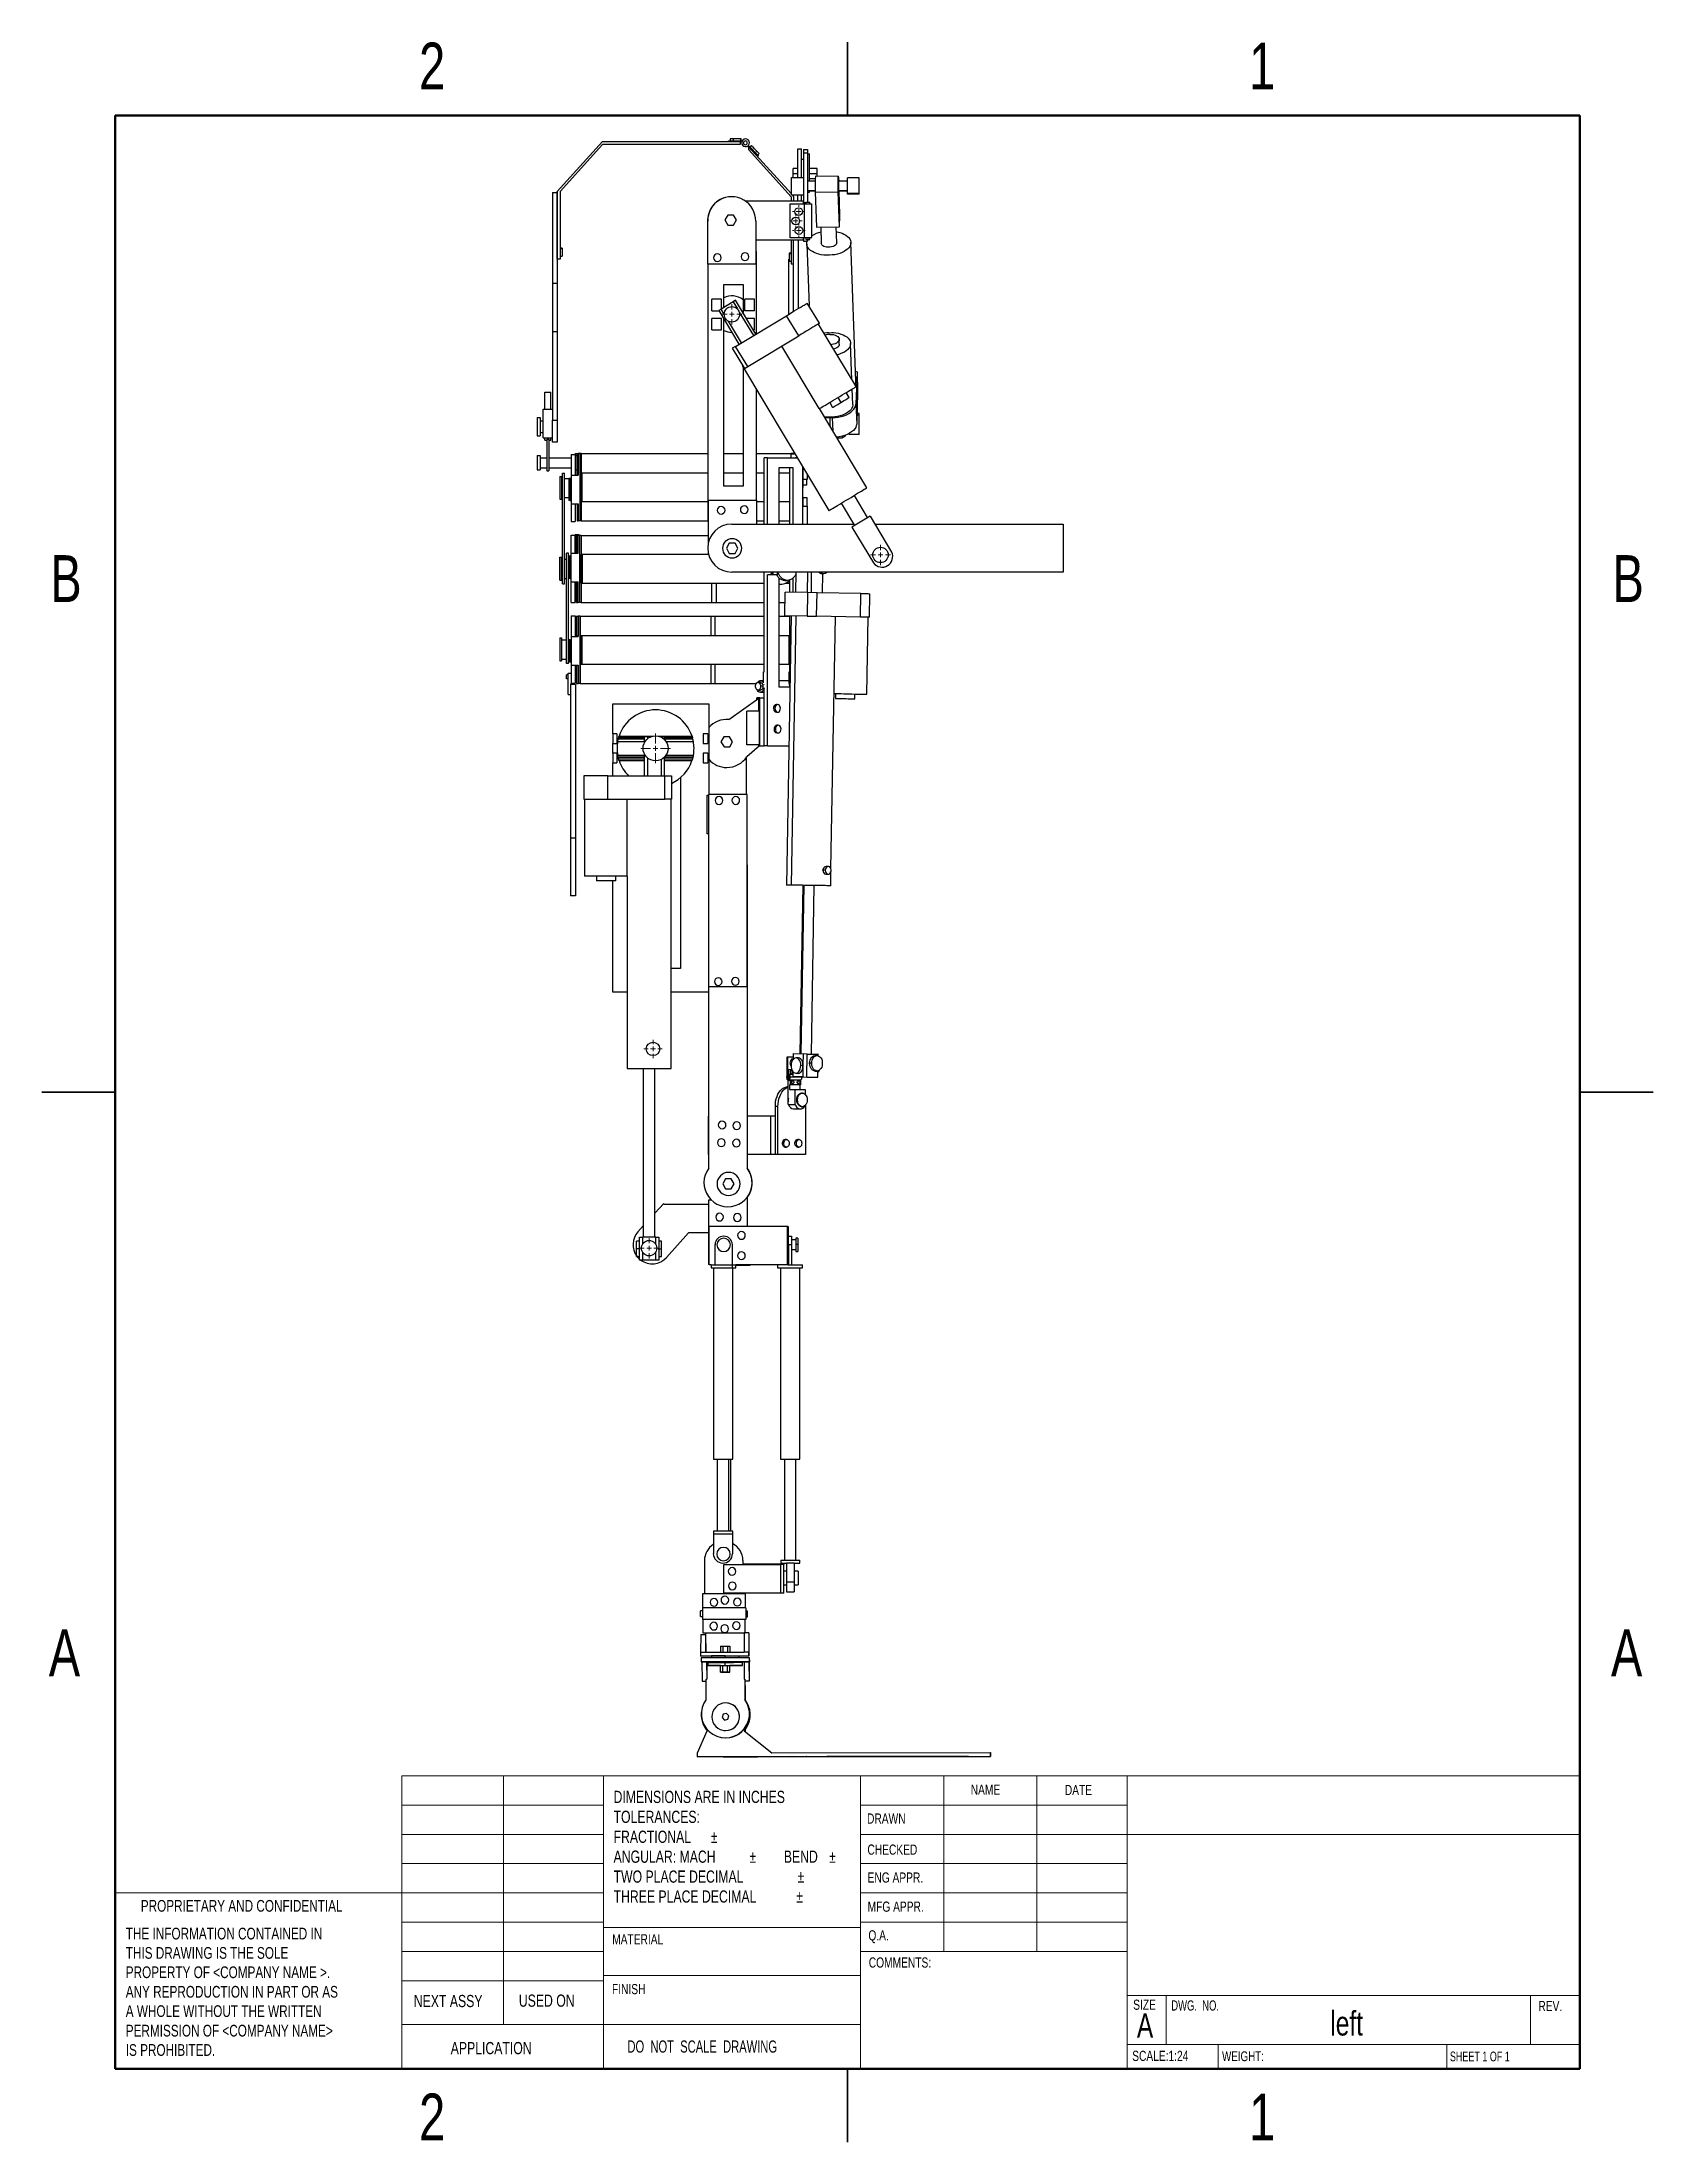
# Model space of a CAD drawing. Header units: inches. Extents: x 0.1 to 8.4, y 0.1 to 10.9.
import ezdxf

# ---------------------------------------------------------------- set-up
doc = ezdxf.new("R2010")
doc.units = ezdxf.units.IN
doc.header["$MEASUREMENT"] = 0
doc.styles.add('SLDTEXTSTYLE0', font='TXT', dxfattribs={"width": 0.75})
doc.styles.add('SLDTEXTSTYLE1', font='TXT', dxfattribs={"width": 0.6875})
doc.styles.add('SLDTEXTSTYLE2', font='TXT', dxfattribs={"width": 0.684783})
doc.styles.add('SLDTEXTSTYLE3', font='TXT', dxfattribs={"width": 0.694444})

msp = doc.modelspace()

# ---------------------------------------------------------------- texts
at = {"color": 7, "linetype": 'Continuous', "lineweight": 0}
for s, insert, char_height, attachment_point, style in [('2', (2.123, 10.873), 0.24, 2, 'SLDTEXTSTYLE0'), ('1', (6.373, 10.873), 0.24, 2, 'SLDTEXTSTYLE0'), ('B', (0.248, 8.249), 0.24, 2, 'SLDTEXTSTYLE0'), ('B', (8.248, 8.249), 0.24, 2, 'SLDTEXTSTYLE0'), ('A', (0.24, 2.749), 0.24, 2, 'SLDTEXTSTYLE0'), ('A', (8.24, 2.749), 0.24, 2, 'SLDTEXTSTYLE0'), ('NAME', (4.881, 1.955), 0.0521, 1, 'SLDTEXTSTYLE0'), ('DATE', (5.363, 1.953), 0.0521, 1, 'SLDTEXTSTYLE0'), ('DRAWN', (4.35, 1.807), 0.0521, 1, 'SLDTEXTSTYLE0'), ('CHECKED', (4.352, 1.648), 0.0521, 1, 'SLDTEXTSTYLE0'), ('ENG APPR.', (4.353, 1.505), 0.0521, 1, 'SLDTEXTSTYLE0'), ('PROPRIETARY AND CONFIDENTIAL', (0.631, 1.364), 0.06, 1, 'SLDTEXTSTYLE0'), ('MFG APPR.', (4.353, 1.356), 0.0521, 1, 'SLDTEXTSTYLE0'), ('MATERIAL', (3.045, 1.189), 0.0521, 1, 'SLDTEXTSTYLE0'), ('Q.A.', (4.357, 1.209), 0.0521, 1, 'SLDTEXTSTYLE0'), ('COMMENTS:', (4.359, 1.07), 0.0521, 1, 'SLDTEXTSTYLE0'), ('NEXT ASSY', (2.029, 0.878), 0.0625, 1, 'SLDTEXTSTYLE0'), ('USED ON', (2.567, 0.88), 0.0625, 1, 'SLDTEXTSTYLE0'), ('FINISH', (3.044, 0.934), 0.0521, 1, 'SLDTEXTSTYLE0'), ('SIZE', (5.713, 0.854), 0.0521, 1, 'SLDTEXTSTYLE0'), ('A', (5.732, 0.784), 0.125, 1, 'SLDTEXTSTYLE0'), ('DWG.  NO.', (5.908, 0.85), 0.0521, 1, 'SLDTEXTSTYLE3'), ('left', (6.806, 0.795), 0.125, 2, 'SLDTEXTSTYLE0'), ('REV.', (7.788, 0.847), 0.0521, 1, 'SLDTEXTSTYLE0'), ('DO  NOT  SCALE  DRAWING', (3.123, 0.645), 0.0625, 1, 'SLDTEXTSTYLE2'), ('APPLICATION', (2.218, 0.637), 0.0625, 1, 'SLDTEXTSTYLE0'), ('SCALE:1:24', (5.708, 0.592), 0.0521, 1, 'SLDTEXTSTYLE0'), ('WEIGHT:', (6.168, 0.589), 0.05, 1, 'SLDTEXTSTYLE0'), ('SHEET 1 OF 1', (7.335, 0.588), 0.05, 1, 'SLDTEXTSTYLE1'), ('2', (2.123, 0.373), 0.24, 2, 'SLDTEXTSTYLE0'), ('1', (6.373, 0.373), 0.24, 2, 'SLDTEXTSTYLE0')]:
    msp.add_mtext(s, dxfattribs=dict(at, insert=insert, char_height=char_height, attachment_point=attachment_point, style=style))

# ---------------------------------------------------------------- blocks, each defined once
blk = doc.blocks.new('SW_NOTE_0')
at = {"color": 0, "linetype": 'Continuous', "lineweight": 0, "char_height": 0.06, "attachment_point": 1, "style": 'SLDTEXTSTYLE0'}
for s, insert in [('THE INFORMATION CONTAINED IN', (0, 0.077)), ('THIS DRAWING IS THE SOLE', (0, -0.022)), ('PROPERTY OF <COMPANY NAME >.', (0, -0.121)), ('ANY REPRODUCTION IN PART OR AS', (0, -0.221)), ('A WHOLE WITHOUT THE WRITTEN', (0, -0.32)), ('PERMISSION OF <COMPANY NAME>', (0, -0.42)), ('IS PROHIBITED.', (0, -0.519))]:
    blk.add_mtext(s, dxfattribs=dict(at, insert=insert))
blk = doc.blocks.new('SW_NOTE_1')
at = {"color": 0, "linetype": 'Continuous', "lineweight": 0, "char_height": 0.0625, "attachment_point": 1, "style": 'SLDTEXTSTYLE0'}
for s, insert in [('DIMENSIONS ARE IN INCHES', (0, 0.081)), ('TOLERANCES:', (0, -0.021)), ('FRACTIONAL', (0, -0.123)), ('%%p', (0.498, -0.123)), ('ANGULAR: MACH', (0, -0.225)), ('%%p', (0.696, -0.225)), ('BEND', (0.872, -0.225)), ('%%p', (1.104, -0.225)), ('TWO PLACE DECIMAL', (0, -0.327)), ('THREE PLACE DECIMAL', (0, -0.429)), ('%%p', (0.942, -0.327)), ('%%p', (0.936, -0.429))]:
    blk.add_mtext(s, dxfattribs=dict(at, insert=insert))
blk = doc.blocks.new('SW_CENTERMARKSYMBOL_0')
at = {"color": 0, "linetype": 'Continuous', "lineweight": 0}
for p, q in [((-0.025, 0), (-0.052, 0)), ((0, 0), (-0.012, 0)), ((0, 0.025), (0, 0.052)), ((0, 0), (0, 0.012)), ((0, 0), (0, -0.012)), ((0, 0), (0.012, 0)), ((0.025, 0), (0.052, 0)), ((0, -0.025), (0, -0.052))]:
    blk.add_line(p, q, dxfattribs=at)
blk = doc.blocks.new('SW_CENTERMARKSYMBOL_1')
at = {"color": 0, "linetype": 'Continuous', "lineweight": 0}
for p, q in [((-0.025, 0), (-0.032, 0)), ((0, 0), (-0.013, 0)), ((0, 0.025), (0, 0.032)), ((0, 0), (0, 0.012)), ((0, 0), (0, -0.013)), ((0, 0), (0.012, 0)), ((0.025, 0), (0.032, 0)), ((0, -0.025), (0, -0.032))]:
    blk.add_line(p, q, dxfattribs=at)
blk = doc.blocks.new('SW_CENTERMARKSYMBOL_2')
at = {"color": 0, "linetype": 'Continuous', "lineweight": 0}
for p, q in [((-0.025, 0), (-0.032, 0)), ((0, 0), (-0.013, 0)), ((0, 0.025), (0, 0.032)), ((0, 0), (0, 0.012)), ((0, 0), (0, -0.013)), ((0, 0), (0.012, 0)), ((0.025, 0), (0.032, 0)), ((0, -0.025), (0, -0.032))]:
    blk.add_line(p, q, dxfattribs=at)
blk = doc.blocks.new('SW_CENTERMARKSYMBOL_3')
at = {"color": 0, "linetype": 'Continuous', "lineweight": 0}
for p, q in [((-0.025, 0), (-0.032, 0)), ((0, 0), (-0.013, 0)), ((0, 0.025), (0, 0.032)), ((0, 0), (0, 0.012)), ((0, 0), (0, -0.013)), ((0, 0), (0.012, 0)), ((0.025, 0), (0.032, 0)), ((0, -0.025), (0, -0.032))]:
    blk.add_line(p, q, dxfattribs=at)
blk = doc.blocks.new('SW_CENTERMARKSYMBOL_4')
at = {"color": 0, "linetype": 'Continuous', "lineweight": 0}
for p, q in [((-0.025, 0), (-0.052, 0)), ((0, 0), (-0.012, 0)), ((0, 0.025), (0, 0.052)), ((0, 0), (0, 0.012)), ((0, 0), (0, -0.012)), ((0, 0), (0.012, 0)), ((0.025, 0), (0.052, 0)), ((0, -0.025), (0, -0.052))]:
    blk.add_line(p, q, dxfattribs=at)
blk = doc.blocks.new('SW_CENTERMARKSYMBOL_5')
at = {"color": 0, "linetype": 'Continuous', "lineweight": 0}
for p, q in [((-0.025, 0), (-0.047, 0)), ((0, 0), (-0.012, 0)), ((0, 0.025), (0, 0.047)), ((0, 0), (0, 0.012)), ((0, 0), (0, -0.012)), ((0, 0), (0.012, 0)), ((0.025, 0), (0.047, 0)), ((0, -0.025), (0, -0.047))]:
    blk.add_line(p, q, dxfattribs=at)
blk = doc.blocks.new('SW_CENTERMARKSYMBOL_6')
at = {"color": 0, "linetype": 'Continuous', "lineweight": 0}
for p, q in [((-0.025, 0), (-0.076, 0)), ((0, 0), (-0.012, 0)), ((0, 0.025), (0, 0.076)), ((0, 0), (0, 0.012)), ((0, 0), (0, -0.012)), ((0, 0), (0.012, 0)), ((0.025, 0), (0.076, 0)), ((0, -0.025), (0, -0.076))]:
    blk.add_line(p, q, dxfattribs=at)
blk = doc.blocks.new('SW_CENTERMARKSYMBOL_7')
at = {"color": 0, "linetype": 'Continuous', "lineweight": 0}
for p, q in [((-0.025, 0), (-0.052, 0)), ((0, 0), (-0.012, 0)), ((0, 0.025), (0, 0.052)), ((0, 0), (0, 0.012)), ((0, 0), (0, -0.012)), ((0, 0), (0.012, 0)), ((0.025, 0), (0.052, 0)), ((0, -0.025), (0, -0.052))]:
    blk.add_line(p, q, dxfattribs=at)

# ---------------------------------------------------------------- linework, layer by layer
at = {"color": 7, "linetype": 'Continuous', "lineweight": 25}
for p, q in [((4.25, 10.875), (4.25, 10.5)), ((4.25, 10.5), (4.25, 10.875)), ((2.764, 10.111), (2.996, 10.366)), ((2.778, 10.11), (2.996, 10.351)), ((2.996, 10.366), (3.7, 10.366)), ((3.7, 10.351), (2.996, 10.351)), ((3.64, 10.371), (3.711, 10.371)), ((3.64, 10.366), (3.64, 10.371)), ((3.649, 10.381), (3.649, 10.371)), ((3.664, 10.381), (3.649, 10.381)), ((3.664, 10.381), (3.664, 10.371)), ((3.703, 10.381), (3.664, 10.381)), ((3.7, 10.366), (3.7, 10.351)), ((3.7, 10.366), (3.709, 10.366)), ((3.703, 10.371), (3.703, 10.381)), ((3.705, 10.381), (3.703, 10.381)), ((3.705, 10.371), (3.705, 10.381)), ((3.743, 10.34), (3.739, 10.344)), ((3.794, 10.294), (3.743, 10.347)), ((3.964, 10.098), (3.743, 10.34)), ((3.743, 10.34), (3.743, 10.326)), ((3.961, 10.084), (3.743, 10.326)), ((3.758, 10.346), (3.751, 10.339)), ((3.759, 10.345), (3.751, 10.339)), ((3.791, 10.291), (3.751, 10.332)), ((3.759, 10.345), (3.758, 10.346)), ((3.996, 10.329), (4.015, 10.329)), ((3.996, 10.182), (3.996, 10.329)), ((4.015, 10.182), (4.015, 10.329)), ((4.025, 10.326), (4.045, 10.326)), ((4.025, 10.326), (4.025, 10.309)), ((4.045, 10.326), (4.045, 10.309)), ((3.779, 10.31), (3.786, 10.317)), ((3.791, 10.298), (3.798, 10.305)), ((3.794, 10.294), (3.791, 10.291)), ((3.996, 10.228), (3.971, 10.228)), ((3.971, 10.202), (3.971, 10.228)), ((4.015, 10.277), (4.025, 10.277)), ((4.025, 10.309), (4.045, 10.309)), ((4.025, 10.309), (4.025, 10.054)), ((4.045, 10.309), (4.045, 10.057)), ((4.045, 10.304), (4.055, 10.304)), ((4.055, 10.206), (4.055, 10.304)), ((4.094, 10.228), (4.055, 10.228)), ((4.094, 10.202), (4.094, 10.228)), ((2.739, 10.106), (2.739, 9.639)), ((2.739, 10.106), (2.763, 10.106)), ((2.763, 10.106), (2.763, 9.639)), ((2.764, 10.111), (2.766, 10.11)), ((2.764, 9.765), (2.764, 10.11)), ((2.764, 10.11), (2.766, 10.11)), ((2.778, 10.11), (2.778, 9.765)), ((3.964, 10.094), (3.964, 10.182)), ((3.964, 10.182), (4.025, 10.182)), ((3.971, 10.182), (3.971, 10.202)), ((3.996, 10.202), (3.971, 10.202)), ((4.084, 10.164), (4.045, 10.164)), ((4.084, 10.115), (4.045, 10.115)), ((4.045, 10.108), (4.055, 10.108)), ((4.055, 10.164), (4.055, 10.206)), ((4.094, 10.202), (4.055, 10.202)), ((4.084, 10.176), (4.055, 10.176)), ((4.055, 10.108), (4.055, 10.115)), ((4.085, 10.112), (4.055, 10.112)), ((4.203, 10.189), (4.085, 10.187)), ((4.085, 10.108), (4.203, 10.109)), ((4.085, 10.108), (4.091, 9.928)), ((4.094, 10.187), (4.094, 10.202)), ((4.25, 10.164), (4.203, 10.164)), ((4.209, 9.93), (4.203, 10.109)), ((4.25, 10.115), (4.204, 10.115)), ((4.205, 10.164), (4.205, 10.168)), ((4.211, 9.989), (4.207, 10.115)), ((4.25, 10.112), (4.207, 10.112)), ((4.309, 10.18), (4.25, 10.18)), ((4.25, 10.101), (4.25, 10.18)), ((4.309, 10.101), (4.309, 10.18)), ((4.024, 10.061), (3.728, 10.061)), ((3.956, 9.874), (3.956, 10.047)), ((3.956, 10.047), (4.028, 10.047)), ((3.961, 10.084), (3.961, 10.061)), ((3.964, 10.094), (4.025, 10.094)), ((3.975, 10.086), (3.968, 10.094)), ((3.975, 10.086), (3.974, 10.084)), ((3.975, 10.084), (3.974, 10.084)), ((3.975, 10.061), (3.975, 10.084)), ((3.996, 10.061), (3.996, 10.094)), ((4.015, 10.061), (4.015, 10.094)), ((4.024, 10.047), (4.024, 10.061)), ((4.025, 10.054), (4.037, 10.054)), ((4.025, 10.054), (4.025, 10.047)), ((4.028, 10.047), (4.028, 9.875)), ((4.028, 10.047), (4.028, 10.047)), ((4.028, 10.047), (4.067, 10.047)), ((4.037, 10.057), (4.037, 10.047)), ((4.037, 10.057), (4.047, 10.057)), ((4.047, 10.057), (4.057, 10.057)), ((4.057, 10.047), (4.057, 10.057)), ((4.067, 9.875), (4.067, 10.047)), ((4.309, 10.101), (4.25, 10.101)), ((4.25, 10.097), (4.25, 10.101)), ((4.309, 10.097), (4.25, 10.097)), ((4.309, 10.097), (4.309, 10.101)), ((3.534, 9.738), (3.534, 9.959)), ((3.637, 9.99), (3.622, 9.965)), ((3.622, 9.965), (3.637, 9.939)), ((3.667, 9.99), (3.637, 9.99)), ((3.637, 9.939), (3.667, 9.939)), ((3.682, 9.965), (3.667, 9.99)), ((3.667, 9.939), (3.682, 9.965)), ((3.78, 9.959), (3.78, 9.959)), ((3.78, 9.959), (3.78, 9.738)), ((4.091, 9.928), (4.209, 9.93)), ((4.113, 9.928), (4.116, 9.845)), ((4.195, 9.848), (4.192, 9.93)), ((4.209, 9.93), (4.211, 9.989)), ((2.788, 9.821), (2.778, 9.821)), ((2.788, 9.818), (2.778, 9.818)), ((2.788, 9.821), (2.788, 9.818)), ((2.788, 9.818), (2.788, 9.779)), ((3.78, 9.864), (4.024, 9.864)), ((3.78, 9.803), (3.783, 9.803)), ((3.783, 9.803), (3.783, 9.382)), ((3.961, 9.795), (3.951, 9.795)), ((3.951, 9.795), (3.951, 9.792)), ((3.961, 9.792), (3.951, 9.792)), ((3.951, 9.792), (3.951, 9.753)), ((4.03, 9.874), (3.956, 9.874)), ((3.961, 9.864), (3.961, 9.74)), ((3.974, 9.497), (3.974, 9.864)), ((3.999, 9.512), (3.999, 9.864)), ((4.024, 9.864), (4.024, 9.874)), ((4.025, 9.874), (4.025, 9.857)), ((4.025, 9.857), (4.045, 9.857)), ((4.028, 9.875), (4.067, 9.875)), ((4.03, 9.875), (4.03, 9.874)), ((4.037, 9.875), (4.037, 9.865)), ((4.037, 9.865), (4.047, 9.865)), ((4.041, 9.842), (4.053, 9.525)), ((4.045, 9.865), (4.045, 9.857)), ((4.047, 9.875), (4.047, 9.865)), ((4.047, 9.865), (4.057, 9.865)), ((4.057, 9.865), (4.057, 9.875)), ((4.293, 9.14), (4.267, 9.85)), ((2.778, 9.765), (2.764, 9.765)), ((2.778, 9.779), (2.788, 9.779)), ((3.78, 9.738), (3.534, 9.738)), ((3.537, 8.425), (3.537, 9.738)), ((3.949, 9.482), (3.949, 9.765)), ((3.949, 9.765), (3.951, 9.765)), ((3.961, 9.753), (3.951, 9.753)), ((3.961, 9.74), (3.974, 9.74)), ((2.763, 9.639), (2.739, 9.639)), ((2.739, 9.639), (2.739, 9.393)), ((2.763, 9.639), (2.763, 9.393)), ((3.616, 9.635), (3.715, 9.635)), ((3.616, 9.517), (3.616, 9.635)), ((3.715, 9.635), (3.715, 9.491)), ((3.605, 9.559), (3.556, 9.559)), ((3.556, 9.5), (3.556, 9.559)), ((3.556, 9.5), (3.592, 9.5)), ((3.605, 9.461), (3.556, 9.461)), ((3.556, 9.402), (3.556, 9.461)), ((3.603, 9.509), (3.591, 9.502)), ((3.591, 9.502), (3.694, 9.329)), ((3.664, 9.546), (3.603, 9.509)), ((3.619, 9.483), (3.603, 9.509)), ((3.605, 9.511), (3.605, 9.559)), ((3.605, 9.402), (3.605, 9.461)), ((3.677, 9.554), (3.664, 9.546)), ((3.664, 9.546), (3.686, 9.51)), ((3.781, 9.381), (3.677, 9.554)), ((3.677, 9.318), (3.938, 9.475)), ((3.696, 9.493), (3.768, 9.373)), ((3.773, 9.559), (3.724, 9.559)), ((3.724, 9.5), (3.724, 9.559)), ((3.773, 9.5), (3.724, 9.5)), ((3.773, 9.461), (3.732, 9.461)), ((3.773, 9.5), (3.773, 9.559)), ((3.773, 9.402), (3.773, 9.461)), ((4, 9.372), (3.938, 9.475)), ((4.106, 9.436), (4.044, 9.539)), ((2.763, 9.393), (2.739, 9.393)), ((2.739, 9.393), (2.739, 8.94)), ((2.763, 9.393), (2.763, 8.94)), ((3.556, 9.402), (3.605, 9.402)), ((3.616, 8.602), (3.616, 9.459)), ((3.707, 9.336), (3.641, 9.447)), ((3.739, 9.215), (4, 9.372)), ((3.773, 9.402), (3.768, 9.402)), ((4.294, 9.112), (4.101, 9.432)), ((4.208, 9.33), (4.208, 9.354)), ((3.677, 9.318), (3.66, 9.308)), ((3.66, 9.308), (3.722, 9.205)), ((3.739, 9.215), (3.677, 9.318)), ((4.105, 8.999), (3.913, 9.319)), ((4.208, 9.329), (4.208, 9.353)), ((4.208, 9.33), (4.208, 9.329)), ((4.272, 9.147), (4.266, 9.333)), ((3.712, 9.216), (4.155, 8.477)), ((3.715, 9.21), (3.715, 8.602)), ((3.722, 9.205), (3.739, 9.215)), ((4.291, 9.191), (4.299, 9.187)), ((4.299, 9.187), (4.293, 9.022)), ((4.299, 9.187), (4.302, 9.086)), ((2.7, 9.084), (2.715, 9.084)), ((2.7, 8.997), (2.7, 9.084)), ((2.715, 9.084), (2.73, 9.084)), ((2.73, 8.997), (2.73, 9.084)), ((2.73, 9.084), (2.731, 9.084)), ((2.731, 8.997), (2.731, 9.084)), ((3.783, 9.098), (3.783, 8.531)), ((4.201, 9.056), (4.216, 9.031)), ((4.258, 9.056), (4.243, 9.081)), ((4.277, 9.02), (4.274, 9.1)), ((4.302, 9.086), (4.297, 8.92)), ((2.661, 8.953), (2.661, 8.86)), ((2.661, 8.953), (2.676, 8.953)), ((2.676, 8.953), (2.676, 8.86)), ((2.676, 8.936), (2.691, 8.936)), ((2.691, 8.997), (2.739, 8.997)), ((2.691, 8.849), (2.691, 8.997)), ((2.739, 8.94), (2.763, 8.94)), ((2.739, 8.827), (2.739, 8.94)), ((2.763, 8.94), (2.763, 8.827)), ((4.349, 8.594), (4.106, 8.999)), ((4.159, 9.031), (4.174, 9.005)), ((4.172, 8.952), (4.159, 8.952)), ((4.159, 8.952), (4.16, 8.908)), ((4.172, 8.952), (4.175, 8.884)), ((4.293, 9.022), (4.297, 8.92)), ((4.309, 8.966), (4.298, 8.966)), ((4.309, 8.974), (4.299, 8.974)), ((4.309, 8.966), (4.309, 8.974)), ((4.309, 8.867), (4.309, 8.966)), ((2.661, 8.86), (2.676, 8.86)), ((2.676, 8.877), (2.691, 8.877)), ((2.691, 8.849), (2.739, 8.849)), ((2.7, 8.838), (2.7, 8.849)), ((2.7, 8.838), (2.71, 8.838)), ((2.71, 8.843), (2.71, 8.681)), ((2.71, 8.843), (2.72, 8.843)), ((2.72, 8.843), (2.72, 8.681)), ((2.72, 8.838), (2.73, 8.838)), ((2.73, 8.838), (2.73, 8.849)), ((2.73, 8.838), (2.731, 8.838)), ((2.731, 8.838), (2.731, 8.849)), ((2.763, 8.827), (2.739, 8.827)), ((4.196, 8.849), (4.223, 8.85)), ((4.223, 8.858), (4.223, 8.85)), ((4.223, 8.85), (4.238, 8.858)), ((4.238, 8.858), (4.238, 8.863)), ((4.238, 8.858), (4.239, 8.863)), ((4.259, 8.867), (4.259, 8.873)), ((4.309, 8.867), (4.259, 8.867)), ((2.661, 8.759), (2.661, 8.685)), ((2.661, 8.759), (2.676, 8.759)), ((2.676, 8.759), (2.676, 8.685)), ((2.676, 8.748), (2.71, 8.748)), ((2.72, 8.748), (2.835, 8.748)), ((2.835, 8.765), (2.835, 8.659)), ((2.835, 8.765), (2.855, 8.765)), ((2.855, 8.765), (2.855, 8.659)), ((2.855, 8.759), (2.865, 8.759)), ((2.856, 8.769), (2.856, 8.759)), ((2.856, 8.769), (2.865, 8.769)), ((2.865, 8.769), (2.866, 8.769)), ((2.865, 8.759), (2.866, 8.759)), ((2.865, 8.685), (2.865, 8.759)), ((2.866, 8.769), (2.866, 8.659)), ((2.866, 8.769), (2.871, 8.769)), ((2.871, 8.769), (2.871, 8.659)), ((2.88, 8.769), (2.871, 8.769)), ((2.88, 8.769), (2.88, 8.424)), ((2.886, 8.769), (2.88, 8.769)), ((2.886, 8.769), (2.886, 8.67)), ((2.886, 8.769), (3.537, 8.769)), ((3.616, 8.769), (3.715, 8.769)), ((3.783, 8.769), (3.962, 8.769)), ((3.823, 8.408), (3.823, 8.748)), ((3.84, 8.748), (3.823, 8.748)), ((3.84, 8.408), (3.84, 8.748)), ((3.84, 8.748), (3.993, 8.748)), ((3.96, 8.767), (3.96, 8.748)), ((3.96, 8.767), (3.962, 8.767)), ((3.962, 8.769), (3.962, 8.767)), ((3.98, 8.769), (3.962, 8.769)), ((3.962, 8.748), (3.962, 8.767)), ((3.962, 8.767), (3.981, 8.767)), ((3.982, 8.748), (3.983, 8.748)), ((3.992, 8.748), (3.983, 8.748)), ((2.661, 8.685), (2.676, 8.685)), ((2.676, 8.696), (2.71, 8.696)), ((2.71, 8.681), (2.72, 8.681)), ((2.72, 8.696), (2.835, 8.696)), ((2.777, 8.652), (2.777, 8.535)), ((2.777, 8.652), (2.786, 8.652)), ((2.786, 8.652), (2.786, 8.535)), ((2.786, 8.642), (2.791, 8.642)), ((2.791, 8.103), (2.791, 8.669)), ((2.791, 8.669), (2.801, 8.669)), ((2.801, 8.103), (2.801, 8.669)), ((2.801, 8.642), (2.823, 8.642)), ((2.823, 8.642), (2.823, 8.529)), ((2.83, 8.642), (2.823, 8.642)), ((2.83, 8.628), (2.825, 8.628)), ((2.825, 8.618), (2.825, 8.628)), ((2.825, 8.608), (2.825, 8.618)), ((2.825, 8.608), (2.83, 8.608)), ((2.83, 8.529), (2.83, 8.643)), ((2.83, 8.643), (2.835, 8.643)), ((2.835, 8.659), (2.835, 8.512)), ((2.835, 8.659), (2.871, 8.659)), ((2.855, 8.685), (2.865, 8.685)), ((2.856, 8.685), (2.856, 8.659)), ((2.865, 8.685), (2.866, 8.685)), ((2.886, 8.67), (3.537, 8.67)), ((2.886, 8.67), (2.886, 8.522)), ((2.886, 8.659), (2.889, 8.659)), ((2.889, 8.659), (2.889, 8.522)), ((2.891, 8.522), (2.891, 8.67)), ((3.616, 8.67), (3.715, 8.67)), ((3.715, 8.602), (3.616, 8.602)), ((3.783, 8.67), (3.823, 8.67)), ((3.971, 8.696), (3.899, 8.696)), ((3.899, 8.696), (3.899, 8.408)), ((3.899, 8.67), (3.954, 8.67)), ((3.954, 8.408), (3.954, 8.696)), ((3.971, 8.408), (3.971, 8.696)), ((4.02, 8.702), (4.02, 8.408)), ((4.023, 8.595), (4.023, 8.697)), ((4.023, 8.638), (4.046, 8.638)), ((4.023, 8.609), (4.041, 8.609)), ((4.041, 8.609), (4.041, 8.638)), ((4.046, 8.638), (4.046, 8.659)), ((2.777, 8.535), (2.786, 8.535)), ((2.786, 8.544), (2.791, 8.544)), ((2.801, 8.544), (2.823, 8.544)), ((2.835, 8.529), (2.823, 8.529)), ((2.83, 8.568), (2.825, 8.568)), ((2.825, 8.558), (2.825, 8.568)), ((2.825, 8.548), (2.825, 8.558)), ((2.825, 8.548), (2.83, 8.548)), ((2.83, 8.529), (2.835, 8.529)), ((2.833, 8.529), (2.833, 8.529)), ((2.835, 8.512), (2.871, 8.512)), ((2.835, 8.512), (2.835, 8.421)), ((2.855, 8.512), (2.855, 8.421)), ((2.866, 8.512), (2.866, 8.424)), ((2.871, 8.512), (2.871, 8.424)), ((2.886, 8.522), (2.886, 8.424)), ((3.537, 8.522), (2.886, 8.522)), ((3.538, 8.316), (3.538, 8.531)), ((3.538, 8.531), (3.784, 8.531)), ((3.784, 8.531), (3.784, 8.408)), ((3.823, 8.522), (3.784, 8.522)), ((3.954, 8.522), (3.899, 8.522)), ((4.02, 8.595), (4.023, 8.595)), ((4.02, 8.545), (4.021, 8.545)), ((4.02, 8.5), (4.046, 8.5)), ((4.021, 8.545), (4.021, 8.5)), ((4.021, 8.545), (4.041, 8.545)), ((4.041, 8.545), (4.041, 8.5)), ((4.046, 8.408), (4.046, 8.5)), ((4.218, 8.515), (4.286, 8.401)), ((4.353, 8.442), (4.285, 8.555)), ((2.835, 8.421), (2.855, 8.421)), ((2.866, 8.424), (2.871, 8.424)), ((2.88, 8.424), (2.871, 8.424)), ((2.886, 8.424), (2.88, 8.424)), ((2.886, 8.424), (3.538, 8.424)), ((3.538, 8.425), (3.537, 8.425)), ((3.657, 8.408), (4.282, 8.408)), ((3.784, 8.424), (3.823, 8.424)), ((3.899, 8.424), (3.954, 8.424)), ((4.366, 8.449), (4.273, 8.393)), ((4.273, 8.393), (4.383, 8.209)), ((4.366, 8.449), (4.476, 8.265)), ((4.39, 8.408), (5.354, 8.408)), ((5.354, 8.408), (5.354, 8.162)), ((2.835, 8.26), (2.835, 8.352)), ((2.835, 8.352), (2.855, 8.352)), ((2.855, 8.26), (2.855, 8.352)), ((2.855, 8.34), (2.862, 8.34)), ((2.856, 8.355), (2.856, 8.34)), ((2.856, 8.355), (2.865, 8.355)), ((2.862, 8.26), (2.862, 8.35)), ((2.862, 8.35), (2.866, 8.35)), ((2.865, 8.355), (2.875, 8.355)), ((2.866, 8.26), (2.866, 8.35)), ((2.866, 8.35), (2.871, 8.35)), ((2.871, 8.26), (2.871, 8.35)), ((2.88, 8.35), (2.871, 8.35)), ((2.875, 8.35), (2.875, 8.355)), ((2.88, 8.006), (2.88, 8.35)), ((2.886, 8.35), (2.88, 8.35)), ((2.886, 8.35), (2.886, 8.252)), ((2.886, 8.35), (3.538, 8.35)), ((3.644, 8.31), (3.63, 8.284)), ((3.63, 8.284), (3.644, 8.258)), ((3.674, 8.31), (3.644, 8.31)), ((3.689, 8.284), (3.674, 8.31)), ((3.674, 8.258), (3.689, 8.284)), ((2.777, 8.121), (2.777, 8.238)), ((2.777, 8.238), (2.786, 8.238)), ((2.786, 8.121), (2.786, 8.238)), ((2.786, 8.229), (2.791, 8.229)), ((2.801, 8.229), (2.811, 8.229)), ((2.821, 8.26), (2.811, 8.26)), ((2.811, 7.694), (2.811, 8.26)), ((2.821, 7.694), (2.821, 8.26)), ((2.821, 8.229), (2.823, 8.229)), ((2.823, 8.243), (2.823, 8.13)), ((2.835, 8.243), (2.823, 8.243)), ((2.83, 8.224), (2.825, 8.224)), ((2.825, 8.224), (2.825, 8.214)), ((2.825, 8.214), (2.825, 8.204)), ((2.825, 8.204), (2.83, 8.204)), ((2.83, 8.243), (2.83, 8.13)), ((2.83, 8.243), (2.835, 8.243)), ((2.833, 8.243), (2.833, 8.243)), ((2.835, 8.113), (2.835, 8.26)), ((2.835, 8.26), (2.871, 8.26)), ((2.855, 8.267), (2.862, 8.267)), ((2.856, 8.267), (2.856, 8.26)), ((3.538, 8.252), (2.886, 8.252)), ((2.886, 8.105), (2.886, 8.252)), ((2.889, 8.113), (2.889, 8.252)), ((2.891, 8.252), (2.891, 8.105)), ((3.644, 8.258), (3.674, 8.258)), ((2.777, 8.121), (2.786, 8.121)), ((2.786, 8.13), (2.791, 8.13)), ((2.791, 8.103), (2.801, 8.103)), ((2.801, 8.13), (2.811, 8.13)), ((2.821, 8.13), (2.823, 8.13)), ((2.83, 8.13), (2.823, 8.13)), ((2.83, 8.164), (2.825, 8.164)), ((2.825, 8.164), (2.825, 8.155)), ((2.825, 8.155), (2.825, 8.145)), ((2.825, 8.145), (2.83, 8.145)), ((2.83, 8.13), (2.835, 8.13)), ((2.835, 8.113), (2.871, 8.113)), ((2.835, 8.007), (2.835, 8.113)), ((2.855, 8.007), (2.855, 8.113)), ((2.856, 8.113), (2.856, 8.109)), ((2.856, 8.109), (2.862, 8.109)), ((2.862, 8.006), (2.862, 8.113)), ((2.866, 8.006), (2.866, 8.113)), ((2.871, 8.006), (2.871, 8.113)), ((2.886, 8.113), (2.889, 8.113)), ((2.886, 8.105), (2.886, 8.006)), ((2.886, 8.105), (3.555, 8.105)), ((3.555, 8.006), (3.555, 8.105)), ((3.555, 8.105), (3.578, 8.105)), ((3.578, 8.105), (3.823, 8.105)), ((3.578, 8.105), (3.578, 8.006)), ((5.354, 8.162), (3.657, 8.162)), ((3.823, 7.651), (3.823, 8.162)), ((3.868, 8.148), (3.84, 8.148)), ((3.84, 7.272), (3.84, 8.148)), ((3.868, 8.162), (3.868, 8.148)), ((3.89, 8.148), (3.868, 8.148)), ((3.89, 8.162), (3.89, 8.148)), ((3.899, 8.133), (3.899, 7.575)), ((3.899, 8.101), (3.911, 8.101)), ((3.929, 8.12), (3.942, 8.12)), ((3.931, 8.105), (3.954, 8.105)), ((3.952, 8.119), (3.952, 8.105)), ((3.953, 8.105), (3.953, 8.12)), ((3.954, 8.059), (3.954, 8.122)), ((3.971, 8.058), (3.971, 8.132)), ((3.985, 8.058), (3.987, 8.162)), ((4.046, 8.162), (4.044, 8.057)), ((4.065, 8.057), (4.066, 8.162)), ((4.118, 8.155), (4.128, 8.155)), ((4.122, 8.155), (4.12, 8.056)), ((4.122, 8.056), (4.124, 8.155)), ((2.835, 8.007), (2.855, 8.007)), ((2.862, 8.006), (2.866, 8.006)), ((2.866, 8.006), (2.871, 8.006)), ((2.88, 8.006), (2.871, 8.006)), ((2.886, 8.006), (2.88, 8.006)), ((2.886, 8.006), (3.555, 8.006)), ((3.555, 8.006), (3.578, 8.006)), ((3.578, 8.006), (3.823, 8.006)), ((3.899, 8.006), (3.93, 8.006)), ((3.929, 7.938), (3.931, 8.059)), ((4.045, 8.057), (3.931, 8.059)), ((4.045, 8.057), (4.043, 7.936)), ((4.094, 8.056), (4.045, 8.057)), ((4.092, 7.936), (4.094, 8.056)), ((4.319, 8.052), (4.094, 8.056)), ((4.317, 7.932), (4.319, 8.052)), ((4.362, 7.931), (4.364, 8.051)), ((2.835, 7.938), (2.855, 7.938)), ((2.835, 7.938), (2.835, 7.833)), ((2.855, 7.938), (2.855, 7.833)), ((2.855, 7.927), (2.862, 7.927)), ((2.855, 7.853), (2.862, 7.853)), ((2.856, 7.937), (2.856, 7.927)), ((2.856, 7.937), (2.862, 7.937)), ((2.856, 7.853), (2.856, 7.833)), ((2.862, 7.937), (2.862, 7.833)), ((2.862, 7.937), (2.871, 7.937)), ((2.871, 7.937), (2.871, 7.833)), ((2.88, 7.937), (2.871, 7.937)), ((2.88, 7.937), (2.88, 7.592)), ((2.881, 7.937), (2.88, 7.937)), ((2.881, 7.937), (2.881, 7.838)), ((2.881, 7.937), (3.55, 7.937)), ((3.55, 7.937), (3.55, 7.838)), ((3.55, 7.937), (3.573, 7.937)), ((3.573, 7.937), (3.823, 7.937)), ((3.573, 7.838), (3.573, 7.937)), ((3.899, 7.937), (3.954, 7.937)), ((4.043, 7.936), (3.929, 7.938)), ((3.961, 7.938), (3.937, 6.56)), ((3.954, 7.651), (3.954, 7.938)), ((3.963, 6.56), (3.987, 7.937)), ((4.043, 7.936), (4.092, 7.936)), ((4.317, 7.932), (4.092, 7.936)), ((4.165, 6.644), (4.188, 7.934)), ((4.349, 7.537), (4.356, 7.931)), ((2.777, 7.825), (2.777, 7.708)), ((2.777, 7.825), (2.786, 7.825)), ((2.786, 7.825), (2.786, 7.708)), ((2.786, 7.816), (2.811, 7.816)), ((2.821, 7.816), (2.823, 7.816)), ((2.823, 7.816), (2.823, 7.702)), ((2.83, 7.816), (2.823, 7.816)), ((2.83, 7.801), (2.825, 7.801)), ((2.825, 7.791), (2.825, 7.801)), ((2.825, 7.781), (2.825, 7.791)), ((2.825, 7.781), (2.83, 7.781)), ((2.83, 7.741), (2.825, 7.741)), ((2.825, 7.732), (2.825, 7.741)), ((2.83, 7.816), (2.835, 7.816)), ((2.83, 7.703), (2.83, 7.816)), ((2.835, 7.833), (2.835, 7.686)), ((2.835, 7.833), (2.871, 7.833)), ((2.87, 7.833), (2.87, 7.838)), ((2.87, 7.838), (2.871, 7.838)), ((2.881, 7.838), (3.55, 7.838)), ((2.886, 7.838), (2.886, 7.69)), ((2.886, 7.833), (2.886, 7.838)), ((2.886, 7.833), (2.889, 7.833)), ((2.889, 7.833), (2.889, 7.69)), ((3.55, 7.838), (3.573, 7.838)), ((3.573, 7.838), (3.823, 7.838)), ((3.899, 7.838), (3.952, 7.838)), ((3.952, 7.69), (3.952, 7.838)), ((2.777, 7.708), (2.786, 7.708)), ((2.786, 7.717), (2.811, 7.717)), ((2.821, 7.694), (2.811, 7.694)), ((2.82, 7.636), (2.811, 7.636)), ((2.811, 7.616), (2.811, 7.636)), ((2.82, 7.645), (2.835, 7.645)), ((2.82, 7.535), (2.82, 7.645)), ((2.821, 7.717), (2.823, 7.717)), ((2.835, 7.702), (2.823, 7.702)), ((2.825, 7.722), (2.825, 7.732)), ((2.825, 7.722), (2.83, 7.722)), ((2.83, 7.703), (2.835, 7.703)), ((2.833, 7.703), (2.833, 7.702)), ((2.835, 7.686), (2.871, 7.686)), ((2.835, 7.686), (2.835, 7.594)), ((2.855, 7.686), (2.855, 7.594)), ((2.862, 7.686), (2.862, 7.592)), ((2.871, 7.686), (2.871, 7.592)), ((2.881, 7.69), (2.881, 7.592)), ((3.55, 7.69), (2.881, 7.69)), ((3.55, 7.69), (3.55, 7.592)), ((3.573, 7.69), (3.55, 7.69)), ((3.573, 7.592), (3.573, 7.69)), ((3.823, 7.69), (3.573, 7.69)), ((3.82, 7.651), (3.823, 7.651)), ((3.82, 7.595), (3.82, 7.651)), ((3.952, 7.69), (3.899, 7.69)), ((3.951, 7.595), (3.951, 7.651)), ((3.951, 7.651), (3.954, 7.651)), ((2.82, 7.616), (2.811, 7.616)), ((2.811, 7.616), (2.811, 7.616)), ((2.82, 7.616), (2.811, 7.616)), ((2.82, 7.535), (2.832, 7.535)), ((2.832, 7.587), (2.832, 6.8)), ((2.857, 7.587), (2.832, 7.587)), ((2.835, 7.594), (2.855, 7.594)), ((2.835, 7.587), (2.835, 7.594)), ((2.857, 7.587), (2.857, 6.8)), ((2.862, 7.592), (2.871, 7.592)), ((2.88, 7.592), (2.871, 7.592)), ((2.881, 7.592), (2.88, 7.592)), ((2.881, 7.592), (3.55, 7.592)), ((3.55, 7.592), (3.573, 7.592)), ((3.573, 7.592), (3.783, 7.592)), ((3.803, 7.598), (3.792, 7.598)), ((3.792, 7.558), (3.803, 7.558)), ((3.82, 7.606), (3.804, 7.606)), ((3.804, 7.547), (3.823, 7.547)), ((3.816, 7.578), (3.805, 7.578)), ((3.823, 7.586), (3.823, 7.586)), ((3.823, 7.585), (3.823, 7.586)), ((3.823, 7.518), (3.823, 7.569)), ((3.951, 7.606), (3.899, 7.606)), ((3.899, 7.575), (3.955, 7.575)), ((4.189, 7.54), (4.189, 7.515)), ((4.287, 7.514), (4.288, 7.538)), ((3.048, 7.488), (3.54, 7.488)), ((3.048, 7.334), (3.048, 7.488)), ((3.54, 7.488), (3.54, 7.024)), ((3.642, 7.407), (3.796, 7.516)), ((3.735, 7.278), (3.735, 7.451)), ((3.799, 7.451), (3.735, 7.451)), ((3.785, 7.508), (3.785, 7.518)), ((3.801, 7.518), (3.785, 7.518)), ((3.796, 7.451), (3.796, 7.516)), ((3.799, 7.518), (3.801, 7.519)), ((3.799, 7.278), (3.799, 7.451)), ((3.799, 7.278), (3.799, 7.451)), ((3.799, 7.451), (3.799, 7.451)), ((3.801, 7.518), (3.801, 7.519)), ((3.801, 7.272), (3.801, 7.518)), ((3.801, 7.518), (3.823, 7.518)), ((3.823, 7.272), (3.823, 7.518)), ((3.892, 7.484), (3.886, 7.484)), ((3.886, 7.445), (3.892, 7.445)), ((3.068, 7.334), (3.048, 7.334)), ((3.048, 7.334), (3.048, 7.285)), ((3.068, 7.334), (3.068, 7.285)), ((3.211, 7.314), (3.078, 7.314)), ((3.08, 7.323), (3.253, 7.323)), ((3.211, 7.291), (3.211, 7.321)), ((3.211, 7.321), (3.226, 7.321)), ((3.226, 7.321), (3.226, 7.309)), ((3.249, 7.321), (3.226, 7.321)), ((3.28, 7.323), (3.453, 7.323)), ((3.297, 7.321), (3.285, 7.321)), ((3.297, 7.316), (3.297, 7.321)), ((3.297, 7.321), (3.312, 7.321)), ((3.312, 7.321), (3.312, 7.305)), ((3.456, 7.314), (3.312, 7.314)), ((3.535, 7.334), (3.511, 7.334)), ((3.511, 7.334), (3.511, 7.285)), ((3.535, 7.334), (3.535, 7.285)), ((3.543, 7.369), (3.54, 7.366)), ((3.617, 7.319), (3.602, 7.293)), ((3.646, 7.319), (3.617, 7.319)), ((3.661, 7.294), (3.646, 7.319)), ((3.895, 7.378), (3.888, 7.378)), ((3.888, 7.339), (3.895, 7.339)), ((3.048, 7.285), (3.068, 7.285)), ((3.048, 7.236), (3.048, 7.285)), ((3.068, 7.236), (3.048, 7.236)), ((3.048, 7.236), (3.048, 7.186)), ((3.068, 7.236), (3.068, 7.186)), ((3.073, 7.295), (3.211, 7.295)), ((3.073, 7.225), (3.211, 7.225)), ((3.211, 7.12), (3.211, 7.229)), ((3.226, 7.211), (3.226, 7.12)), ((3.297, 7.12), (3.297, 7.204)), ((3.312, 7.215), (3.312, 7.12)), ((3.32, 7.295), (3.46, 7.295)), ((3.32, 7.225), (3.461, 7.225)), ((3.511, 7.285), (3.535, 7.285)), ((3.535, 7.236), (3.511, 7.236)), ((3.511, 7.236), (3.511, 7.186)), ((3.535, 7.236), (3.535, 7.186)), ((3.602, 7.293), (3.618, 7.268)), ((3.618, 7.268), (3.647, 7.268)), ((3.647, 7.268), (3.661, 7.294)), ((3.73, 7.21), (3.731, 7.21)), ((3.731, 7.21), (3.731, 7.024)), ((3.799, 7.278), (3.735, 7.278)), ((3.8, 7.272), (3.735, 7.217)), ((3.796, 7.272), (3.796, 7.278)), ((3.801, 7.272), (3.796, 7.272)), ((3.799, 7.278), (3.799, 7.278)), ((3.801, 7.272), (3.823, 7.272)), ((3.84, 7.272), (3.823, 7.272)), ((3.84, 7.272), (3.95, 7.272)), ((3.023, 7.12), (2.9, 7.12)), ((2.9, 7.12), (2.9, 6.999)), ((3.023, 6.999), (3.023, 7.12)), ((3.023, 7.12), (3.314, 7.12)), ((3.048, 7.186), (3.068, 7.186)), ((3.048, 7.12), (3.048, 7.186)), ((3.08, 7.197), (3.211, 7.197)), ((3.312, 7.197), (3.453, 7.197)), ((3.314, 6.999), (3.314, 7.12)), ((3.314, 7.12), (3.348, 7.12)), ((3.348, 7.12), (3.348, 6.999)), ((3.394, 7.11), (3.394, 6.133)), ((3.511, 7.186), (3.535, 7.186)), ((2.9, 6.999), (3.023, 6.999)), ((2.903, 6.999), (2.903, 6.605)), ((3.023, 6.999), (3.314, 6.999)), ((3.122, 6.605), (3.122, 6.999)), ((3.348, 6.999), (3.314, 6.999)), ((3.347, 5.621), (3.347, 6.999)), ((3.532, 7.02), (3.539, 7.02)), ((3.532, 6.823), (3.532, 7.02)), ((3.736, 7.024), (3.539, 7.024)), ((3.539, 7.024), (3.539, 6.04)), ((3.736, 6.04), (3.736, 7.024)), ((2.857, 6.8), (2.832, 6.8)), ((2.832, 6.8), (2.832, 6.505)), ((2.857, 6.8), (2.857, 6.505)), ((3.539, 6.823), (3.532, 6.823)), ((3.122, 6.605), (2.903, 6.605)), ((2.964, 6.605), (2.964, 6.581)), ((3.013, 6.581), (2.964, 6.581)), ((3.063, 6.581), (3.013, 6.581)), ((3.048, 6.012), (3.048, 6.581)), ((3.063, 6.581), (3.063, 6.605)), ((3.121, 6.605), (3.121, 5.621)), ((3.736, 6.663), (3.737, 6.663)), ((3.737, 6.663), (3.737, 6.094)), ((4.021, 6.559), (4.006, 5.696)), ((4.136, 6.636), (4.125, 6.636)), ((4.152, 6.655), (4.14, 6.655)), ((4.14, 6.616), (4.151, 6.616)), ((4.164, 6.556), (4.165, 6.627)), ((2.857, 6.505), (2.832, 6.505)), ((4.065, 5.695), (4.08, 6.558)), ((3.394, 6.133), (3.347, 6.133)), ((3.539, 6.04), (3.736, 6.04)), ((3.54, 5.11), (3.54, 6.04)), ((3.736, 6.094), (3.737, 6.094)), ((3.737, 6.094), (3.737, 5.11)), ((3.737, 6.094), (3.737, 6.012)), ((3.121, 6.012), (3.048, 6.012)), ((3.54, 6.012), (3.347, 6.012)), ((3.737, 6.012), (3.737, 6.012)), ((3.121, 5.621), (3.347, 5.621)), ((3.204, 5.621), (3.204, 4.758)), ((3.263, 4.758), (3.263, 5.621)), ((3.941, 5.681), (3.945, 5.681)), ((3.941, 5.585), (3.941, 5.681)), ((3.945, 5.614), (3.945, 5.681)), ((3.945, 5.681), (3.974, 5.681)), ((3.948, 5.614), (3.945, 5.614)), ((3.945, 5.591), (3.945, 5.586)), ((3.947, 5.591), (3.947, 5.591)), ((3.948, 5.591), (3.948, 5.614)), ((3.965, 5.614), (3.948, 5.614)), ((3.956, 5.602), (3.959, 5.602)), ((3.964, 5.61), (3.961, 5.61)), ((3.961, 5.595), (3.964, 5.595)), ((3.972, 5.578), (3.972, 5.603)), ((3.973, 5.669), (3.974, 5.697)), ((3.974, 5.697), (4.023, 5.696)), ((3.986, 5.597), (3.997, 5.596)), ((3.998, 5.675), (3.987, 5.675)), ((4.023, 5.635), (4.011, 5.636)), ((4.022, 5.632), (4.021, 5.578)), ((4.023, 5.696), (4.022, 5.639)), ((4.044, 5.695), (4.023, 5.696)), ((4.042, 5.577), (4.044, 5.695)), ((4.044, 5.695), (4.098, 5.694)), ((4.067, 5.648), (4.056, 5.648)), ((4.094, 5.687), (4.083, 5.687)), ((4.083, 5.608), (4.094, 5.608)), ((4.096, 5.608), (4.096, 5.576)), ((4.098, 5.694), (4.098, 5.687)), ((4.1, 5.694), (4.098, 5.694)), ((4.098, 5.576), (4.098, 5.609)), ((4.1, 5.686), (4.1, 5.694)), ((0.125, 5.5), (0.5, 5.5)), ((0.5, 5.5), (0.125, 5.5)), ((3.941, 5.564), (3.941, 5.568)), ((3.943, 5.586), (3.943, 5.567)), ((3.947, 5.586), (3.945, 5.586)), ((3.945, 5.567), (3.947, 5.567)), ((3.945, 5.567), (3.945, 5.562)), ((3.947, 5.562), (3.951, 5.562)), ((3.947, 5.436), (3.947, 5.562)), ((3.956, 5.562), (3.953, 5.562)), ((3.956, 5.537), (3.953, 5.537)), ((3.953, 5.537), (3.953, 5.513)), ((3.953, 5.513), (3.982, 5.513)), ((3.956, 5.562), (3.956, 5.537)), ((4.009, 5.562), (3.956, 5.562)), ((4.009, 5.537), (3.956, 5.537)), ((4.018, 5.576), (3.958, 5.576)), ((3.97, 5.558), (3.967, 5.558)), ((3.967, 5.543), (3.97, 5.543)), ((4.021, 5.578), (3.972, 5.578)), ((3.982, 5.436), (3.982, 5.513)), ((3.982, 5.513), (4.034, 5.513)), ((4.001, 5.558), (3.997, 5.558)), ((3.997, 5.543), (4.001, 5.543)), ((4.006, 5.537), (4.006, 5.513)), ((4.009, 5.562), (4.009, 5.537)), ((4.019, 5.494), (4.015, 5.494)), ((4.018, 5.576), (4.018, 5.578)), ((4.021, 5.578), (4.042, 5.577)), ((4.034, 5.513), (4.034, 5.486)), ((4.042, 5.577), (4.096, 5.576)), ((4.096, 5.576), (4.098, 5.576)), ((8.375, 5.5), (8, 5.5)), ((8, 5.5), (8.375, 5.5)), ((3.538, 5.18), (3.538, 5.377)), ((3.54, 5.377), (3.538, 5.377)), ((3.858, 5.377), (3.737, 5.377)), ((3.858, 5.18), (3.858, 5.377)), ((3.881, 5.377), (3.858, 5.377)), ((3.894, 5.426), (3.881, 5.426)), ((3.881, 5.377), (3.881, 5.426)), ((3.881, 5.18), (3.881, 5.377)), ((3.894, 5.18), (3.894, 5.426)), ((3.947, 5.436), (3.982, 5.436)), ((3.974, 5.414), (4.008, 5.414)), ((3.994, 5.46), (3.99, 5.46)), ((4.015, 5.425), (4.019, 5.425)), ((4.035, 5.435), (4.035, 5.18)), ((3.54, 5.18), (3.538, 5.18)), ((3.858, 5.18), (3.737, 5.18)), ((3.881, 5.18), (3.858, 5.18)), ((3.894, 5.18), (3.881, 5.18)), ((4.035, 5.18), (3.894, 5.18)), ((3.938, 5.258), (3.931, 5.258)), ((3.931, 5.218), (3.938, 5.218)), ((4.002, 5.258), (3.995, 5.258)), ((3.995, 5.218), (4.002, 5.218)), ((3.625, 5.056), (3.611, 5.03)), ((3.655, 5.056), (3.625, 5.056)), ((3.67, 5.03), (3.655, 5.056)), ((3.737, 5.11), (3.736, 5.11)), ((3.54, 4.617), (3.54, 4.948)), ((3.54, 4.948), (3.552, 4.948)), ((3.611, 5.03), (3.625, 5.005)), ((3.625, 5.005), (3.655, 5.005)), ((3.655, 5.005), (3.67, 5.03)), ((3.737, 4.96), (3.737, 4.812)), ((3.309, 4.929), (3.263, 4.88)), ((3.309, 4.924), (3.309, 4.929)), ((3.54, 4.924), (3.309, 4.924)), ((3.185, 4.737), (3.17, 4.737)), ((3.17, 4.698), (3.17, 4.737)), ((3.204, 4.815), (3.177, 4.784)), ((3.185, 4.701), (3.185, 4.758)), ((3.185, 4.758), (3.2, 4.758)), ((3.2, 4.758), (3.2, 4.721)), ((3.269, 4.758), (3.2, 4.758)), ((3.269, 4.719), (3.269, 4.758)), ((3.269, 4.758), (3.284, 4.758)), ((3.284, 4.758), (3.284, 4.701)), ((3.298, 4.737), (3.284, 4.737)), ((3.298, 4.698), (3.298, 4.737)), ((3.436, 4.779), (3.323, 4.653)), ((3.54, 4.779), (3.436, 4.779)), ((3.541, 4.615), (3.541, 4.812)), ((3.943, 4.812), (3.541, 4.812)), ((3.616, 4.762), (3.616, 4.762)), ((3.943, 4.615), (3.943, 4.812)), ((3.945, 4.812), (3.943, 4.812)), ((3.945, 4.615), (3.945, 4.812)), ((3.945, 4.812), (3.946, 4.812)), ((3.948, 4.743), (3.945, 4.743)), ((3.946, 4.812), (3.946, 4.743)), ((3.948, 4.763), (3.963, 4.763)), ((3.948, 4.72), (3.948, 4.763)), ((3.963, 4.763), (3.963, 4.72)), ((3.985, 4.743), (3.963, 4.743)), ((3.995, 4.753), (3.985, 4.753)), ((3.985, 4.753), (3.985, 4.719)), ((3.995, 4.753), (3.995, 4.719)), ((3.17, 4.659), (3.17, 4.698)), ((3.185, 4.698), (3.17, 4.698)), ((3.17, 4.659), (3.185, 4.659)), ((3.185, 4.698), (3.185, 4.701)), ((3.185, 4.694), (3.185, 4.698)), ((3.185, 4.64), (3.185, 4.694)), ((3.2, 4.64), (3.185, 4.64)), ((3.2, 4.681), (3.2, 4.64)), ((3.269, 4.64), (3.2, 4.64)), ((3.269, 4.64), (3.269, 4.683)), ((3.284, 4.64), (3.269, 4.64)), ((3.284, 4.698), (3.284, 4.701)), ((3.284, 4.698), (3.298, 4.698)), ((3.284, 4.694), (3.284, 4.698)), ((3.284, 4.694), (3.284, 4.64)), ((3.284, 4.659), (3.298, 4.659)), ((3.298, 4.659), (3.298, 4.698)), ((3.571, 4.719), (3.571, 4.615)), ((3.66, 4.719), (3.66, 4.615)), ((3.66, 4.719), (3.66, 4.719)), ((3.66, 4.719), (3.66, 4.615)), ((3.945, 4.694), (3.948, 4.694)), ((3.946, 4.694), (3.946, 4.615)), ((3.948, 4.72), (3.948, 4.615)), ((3.948, 4.72), (3.963, 4.72)), ((3.963, 4.72), (3.963, 4.615)), ((3.963, 4.694), (3.985, 4.694)), ((3.985, 4.719), (3.985, 4.684)), ((3.995, 4.719), (3.985, 4.719)), ((3.985, 4.684), (3.995, 4.684)), ((3.995, 4.719), (3.995, 4.684)), ((3.541, 4.617), (3.54, 4.617)), ((3.551, 4.615), (3.541, 4.615)), ((3.551, 4.615), (3.551, 4.6)), ((3.551, 4.615), (3.661, 4.615)), ((3.551, 4.6), (3.57, 4.6)), ((3.564, 4.6), (3.564, 3.621)), ((3.57, 4.6), (3.661, 4.6)), ((3.661, 4.6), (3.661, 4.615)), ((3.661, 4.615), (3.679, 4.615)), ((3.661, 4.6), (3.679, 4.6)), ((3.662, 3.621), (3.662, 4.6)), ((3.679, 4.6), (3.679, 4.615)), ((3.943, 4.615), (3.679, 4.615)), ((3.679, 4.614), (3.712, 4.614)), ((3.712, 4.614), (3.751, 4.614)), ((3.751, 4.614), (3.751, 4.615)), ((3.751, 4.615), (3.751, 4.614)), ((3.891, 4.615), (3.891, 4.6)), ((3.891, 4.6), (3.955, 4.6)), ((3.907, 4.6), (3.907, 3.621)), ((3.945, 4.615), (3.943, 4.615)), ((3.945, 4.615), (4.019, 4.615)), ((3.955, 4.6), (4.019, 4.6)), ((4.006, 3.621), (4.006, 4.6)), ((4.019, 4.6), (4.019, 4.615)), ((3.564, 3.621), (3.613, 3.621)), ((3.583, 3.621), (3.583, 3.252)), ((3.613, 3.621), (3.662, 3.621)), ((3.642, 3.252), (3.642, 3.621)), ((3.652, 3.252), (3.652, 3.621)), ((3.907, 3.621), (3.956, 3.621)), ((3.927, 3.621), (3.927, 3.104)), ((3.956, 3.621), (4.006, 3.621)), ((3.986, 3.104), (3.986, 3.621)), ((3.563, 3.252), (3.563, 3.237)), ((3.662, 3.252), (3.563, 3.252)), ((3.563, 3.237), (3.563, 3.138)), ((3.567, 3.237), (3.563, 3.237)), ((3.657, 3.237), (3.567, 3.237)), ((3.662, 3.237), (3.657, 3.237)), ((3.662, 3.237), (3.662, 3.252)), ((3.662, 3.137), (3.662, 3.237)), ((3.518, 3.101), (3.518, 2.933)), ((3.617, 3.081), (3.909, 3.082)), ((3.617, 2.934), (3.617, 3.081)), ((3.715, 3.081), (3.715, 3.102)), ((3.744, 3.083), (3.715, 3.083)), ((3.744, 3.083), (3.744, 3.081)), ((3.91, 3.083), (3.744, 3.083)), ((3.908, 3.104), (3.908, 3.089)), ((3.908, 3.104), (4.006, 3.104)), ((3.908, 3.089), (3.937, 3.089)), ((3.924, 3.082), (3.909, 3.082)), ((3.909, 2.935), (3.909, 3.082)), ((3.91, 3.083), (3.91, 3.082)), ((3.924, 3.083), (3.91, 3.083)), ((3.924, 3.083), (3.924, 3.082)), ((3.924, 2.935), (3.924, 3.082)), ((3.937, 3.047), (3.924, 3.047)), ((3.937, 3.089), (3.937, 2.991)), ((3.957, 3.089), (3.937, 3.089)), ((3.977, 3.089), (3.957, 3.089)), ((3.977, 3.089), (4.006, 3.089)), ((3.977, 3.089), (3.977, 2.991)), ((3.998, 3.047), (3.977, 3.047)), ((3.998, 3.047), (3.998, 3.013)), ((3.998, 3.013), (3.998, 2.978)), ((4.006, 3.089), (4.006, 3.104)), ((3.509, 2.933), (3.726, 2.933)), ((3.509, 2.859), (3.509, 2.933)), ((3.913, 2.934), (3.617, 2.934)), ((3.715, 2.933), (3.715, 2.934)), ((3.726, 2.933), (3.726, 2.859)), ((3.924, 2.935), (3.909, 2.935)), ((3.913, 2.935), (3.913, 2.934)), ((3.924, 2.978), (3.937, 2.978)), ((3.977, 2.991), (3.937, 2.991)), ((3.937, 2.991), (3.937, 2.942)), ((3.937, 2.942), (3.977, 2.942)), ((3.977, 2.991), (3.977, 2.942)), ((3.977, 2.978), (3.998, 2.978)), ((3.497, 2.815), (3.497, 2.845)), ((3.507, 2.845), (3.497, 2.845)), ((3.497, 2.815), (3.507, 2.815)), ((3.509, 2.859), (3.507, 2.859)), ((3.507, 2.859), (3.507, 2.8)), ((3.51, 2.8), (3.507, 2.8)), ((3.726, 2.859), (3.509, 2.859)), ((3.726, 2.8), (3.51, 2.8)), ((3.51, 2.8), (3.51, 2.732)), ((3.729, 2.859), (3.726, 2.859)), ((3.729, 2.8), (3.726, 2.8)), ((3.726, 2.732), (3.726, 2.8)), ((3.729, 2.859), (3.729, 2.8)), ((3.738, 2.843), (3.729, 2.843)), ((3.729, 2.814), (3.738, 2.814)), ((3.738, 2.814), (3.738, 2.843)), ((3.499, 2.724), (3.498, 2.633)), ((3.499, 2.724), (3.523, 2.724)), ((3.51, 2.732), (3.726, 2.732)), ((3.523, 2.732), (3.523, 2.724)), ((3.523, 2.724), (3.523, 2.633)), ((3.523, 2.724), (3.524, 2.633)), ((3.745, 2.732), (3.72, 2.732)), ((3.72, 2.732), (3.72, 2.724)), ((3.72, 2.732), (3.72, 2.724)), ((3.72, 2.732), (3.72, 2.732)), ((3.72, 2.724), (3.72, 2.633)), ((3.745, 2.732), (3.744, 2.633)), ((3.745, 2.732), (3.745, 2.633)), ((3.498, 2.633), (3.499, 2.633)), ((3.499, 2.633), (3.498, 2.633)), ((3.499, 2.613), (3.499, 2.633)), ((3.499, 2.633), (3.523, 2.633)), ((3.499, 2.633), (3.499, 2.633)), ((3.499, 2.613), (3.745, 2.614)), ((3.5, 2.613), (3.499, 2.613)), ((3.553, 2.613), (3.5, 2.613)), ((3.501, 2.604), (3.501, 2.584)), ((3.747, 2.604), (3.501, 2.604)), ((3.748, 2.584), (3.501, 2.584)), ((3.501, 2.584), (3.502, 2.584)), ((3.502, 2.584), (3.527, 2.584)), ((3.504, 2.583), (3.505, 2.485)), ((3.504, 2.583), (3.528, 2.583)), ((3.523, 2.633), (3.72, 2.633)), ((3.527, 2.584), (3.553, 2.584)), ((3.527, 2.583), (3.527, 2.584)), ((3.528, 2.583), (3.529, 2.495)), ((3.529, 2.583), (3.528, 2.583)), ((3.529, 2.583), (3.529, 2.495)), ((3.553, 2.613), (3.553, 2.604)), ((3.553, 2.584), (3.553, 2.579)), ((3.599, 2.663), (3.599, 2.633)), ((3.599, 2.663), (3.611, 2.663)), ((3.611, 2.663), (3.611, 2.633)), ((3.611, 2.663), (3.635, 2.663)), ((3.635, 2.663), (3.635, 2.633)), ((3.635, 2.663), (3.648, 2.663)), ((3.648, 2.663), (3.648, 2.633)), ((3.696, 2.604), (3.696, 2.614)), ((3.746, 2.614), (3.696, 2.613)), ((3.696, 2.579), (3.696, 2.584)), ((3.696, 2.584), (3.724, 2.584)), ((3.744, 2.633), (3.72, 2.633)), ((3.745, 2.584), (3.72, 2.583)), ((3.72, 2.583), (3.721, 2.495)), ((3.724, 2.584), (3.748, 2.584)), ((3.724, 2.584), (3.724, 2.584)), ((3.724, 2.584), (3.724, 2.583)), ((3.724, 2.584), (3.724, 2.583)), ((3.744, 2.633), (3.745, 2.633)), ((3.745, 2.614), (3.745, 2.633)), ((3.745, 2.633), (3.746, 2.633)), ((3.745, 2.614), (3.746, 2.614)), ((3.745, 2.584), (3.746, 2.485)), ((3.746, 2.583), (3.745, 2.584)), ((3.746, 2.614), (3.746, 2.633)), ((3.746, 2.583), (3.746, 2.485)), ((3.747, 2.604), (3.748, 2.584)), ((3.748, 2.604), (3.747, 2.604)), ((3.748, 2.584), (3.748, 2.604)), ((3.748, 2.584), (3.748, 2.584)), ((3.505, 2.485), (3.527, 2.485)), ((3.527, 2.495), (3.529, 2.495)), ((3.527, 2.392), (3.527, 2.495)), ((3.535, 2.579), (3.535, 2.564)), ((3.599, 2.564), (3.612, 2.564)), ((3.599, 2.53), (3.599, 2.564)), ((3.599, 2.53), (3.612, 2.53)), ((3.611, 2.53), (3.599, 2.53)), ((3.635, 2.53), (3.611, 2.53)), ((3.612, 2.564), (3.636, 2.564)), ((3.612, 2.53), (3.612, 2.564)), ((3.612, 2.53), (3.636, 2.53)), ((3.623, 2.564), (3.623, 2.579)), ((3.648, 2.53), (3.635, 2.53)), ((3.636, 2.564), (3.648, 2.564)), ((3.636, 2.53), (3.636, 2.564)), ((3.636, 2.53), (3.648, 2.53)), ((3.648, 2.53), (3.648, 2.564)), ((3.712, 2.564), (3.712, 2.579)), ((3.721, 2.495), (3.724, 2.495)), ((3.724, 2.495), (3.724, 2.487)), ((3.724, 2.495), (3.724, 2.391)), ((3.724, 2.487), (3.724, 2.391)), ((3.746, 2.485), (3.724, 2.485)), ((3.636, 2.372), (3.635, 2.372)), ((3.728, 2.462), (3.724, 2.462)), ((3.724, 2.391), (3.724, 2.391)), ((3.728, 2.386), (3.728, 2.462)), ((3.728, 2.462), (3.728, 2.462)), ((3.728, 2.386), (3.728, 2.462)), ((3.614, 2.315), (3.608, 2.298)), ((3.608, 2.298), (3.62, 2.285)), ((3.631, 2.319), (3.614, 2.315)), ((3.62, 2.285), (3.638, 2.289)), ((3.62, 2.285), (3.638, 2.289)), ((3.62, 2.285), (3.62, 2.285)), ((3.643, 2.306), (3.631, 2.319)), ((3.631, 2.319), (3.631, 2.319)), ((3.643, 2.306), (3.631, 2.319)), ((3.638, 2.289), (3.643, 2.306)), ((3.638, 2.289), (3.643, 2.306)), ((3.638, 2.289), (3.638, 2.289)), ((3.643, 2.306), (3.643, 2.306)), ((3.482, 2.117), (3.532, 2.23)), ((3.531, 2.231), (3.531, 2.228)), ((3.608, 2.196), (3.609, 2.196)), ((3.616, 2.232), (3.616, 2.232)), ((3.616, 2.232), (3.626, 2.231)), ((3.626, 2.231), (3.626, 2.231)), ((3.721, 2.23), (3.862, 2.118)), ((3.721, 2.23), (3.721, 2.23)), ((3.721, 2.23), (3.862, 2.118)), ((3.728, 2.224), (3.728, 2.239)), ((3.728, 2.224), (3.728, 2.239)), ((3.481, 2.117), (3.481, 2.114)), ((3.481, 2.117), (3.482, 2.117)), ((3.481, 2.114), (3.481, 2.097)), ((3.481, 2.114), (3.481, 2.114)), ((3.481, 2.114), (3.481, 2.114)), ((3.481, 2.114), (3.481, 2.114)), ((3.481, 2.114), (3.481, 2.114)), ((3.481, 2.097), (4.981, 2.099)), ((3.484, 2.097), (3.481, 2.097)), ((4.983, 2.099), (3.484, 2.097)), ((3.744, 2.097), (3.612, 2.097)), ((3.614, 2.097), (3.612, 2.097)), ((3.614, 2.097), (3.744, 2.097)), ((3.614, 2.097), (3.614, 2.097)), ((3.956, 2.098), (3.62, 2.097)), ((3.62, 2.097), (3.789, 2.097)), ((3.971, 2.098), (3.636, 2.097)), ((3.803, 2.097), (3.636, 2.097)), ((3.789, 2.097), (3.956, 2.098)), ((3.789, 2.097), (3.789, 2.098)), ((3.971, 2.098), (3.803, 2.097)), ((4.04, 2.098), (3.814, 2.097)), ((4.038, 2.098), (3.814, 2.097)), ((3.862, 2.118), (4.981, 2.119)), ((4.04, 2.098), (4.038, 2.098)), ((4.145, 2.098), (4.144, 2.098)), ((4.456, 2.098), (4.144, 2.098)), ((4.456, 2.098), (4.145, 2.098)), ((4.145, 2.098), (4.145, 2.098)), ((4.845, 2.099), (4.163, 2.098)), ((4.163, 2.098), (4.504, 2.098)), ((4.851, 2.099), (4.169, 2.098)), ((4.51, 2.098), (4.169, 2.098)), ((4.504, 2.098), (4.845, 2.099)), ((4.504, 2.098), (4.504, 2.098)), ((4.851, 2.099), (4.51, 2.098)), ((4.557, 2.098), (4.868, 2.099)), ((4.869, 2.099), (4.557, 2.098)), ((4.869, 2.099), (4.868, 2.099)), ((4.981, 2.119), (4.981, 2.099)), ((4.981, 2.119), (4.983, 2.119)), ((4.981, 2.099), (4.983, 2.099)), ((4.983, 2.119), (4.983, 2.099)), ((4.25, 0.125), (4.25, 0.5)), ((4.25, 0.5), (4.25, 0.125))]:
    msp.add_line(p, q, dxfattribs=at)
at = {"color": 7, "linetype": 'Continuous', "lineweight": 50}
for p, q in [((0.5, 0.5), (0.5, 10.5)), ((0.5, 10.5), (8, 10.5)), ((8, 10.5), (8, 0.5)), ((8, 0.5), (0.5, 0.5))]:
    msp.add_line(p, q, dxfattribs=at)
at = {"color": 8, "linetype": 'Continuous', "lineweight": 25}
for p, q in [((2.865, 8.759), (2.865, 8.769)), ((2.865, 8.659), (2.865, 8.685)), ((2.865, 8.355), (2.865, 8.35)), ((3.858, 8.158), (3.865, 8.158)), ((3.211, 7.215), (3.075, 7.215)), ((3.076, 7.309), (3.211, 7.309)), ((3.076, 7.211), (3.211, 7.211)), ((3.312, 7.309), (3.457, 7.309)), ((3.458, 7.215), (3.312, 7.215)), ((3.312, 7.211), (3.457, 7.211)), ((3.211, 7.2), (3.08, 7.2)), ((3.454, 7.2), (3.312, 7.2)), ((4.013, 5.696), (4.028, 6.558)), ((4.125, 6.636), (4.121, 6.636)), ((3.624, 2.604), (3.624, 2.614)), ((3.624, 2.579), (3.624, 2.584))]:
    msp.add_line(p, q, dxfattribs=at)
at = {"color": 7, "linetype": 'Continuous', "lineweight": 18}
for p, q in [((1.968, 0.5), (1.968, 2)), ((1.968, 2), (3, 2)), ((2.489, 2), (2.489, 0.727)), ((3, 0.5), (3, 2)), ((3, 2), (8, 2)), ((4.317, 2), (4.317, 0.5)), ((4.744, 2), (4.744, 1.1)), ((5.22, 2), (5.22, 1.1)), ((5.682, 2), (5.682, 0.5)), ((1.968, 1.85), (3, 1.85)), ((4.317, 1.85), (5.682, 1.85)), ((1.968, 1.7), (3, 1.7)), ((4.317, 1.7), (8, 1.7)), ((1.968, 1.55), (3, 1.55)), ((4.317, 1.55), (5.682, 1.55)), ((1.968, 1.4), (0.5, 1.4)), ((1.968, 1.4), (3, 1.4)), ((4.317, 1.4), (5.682, 1.4)), ((1.968, 1.25), (3, 1.25)), ((4.317, 1.223), (3, 1.223)), ((4.317, 1.25), (5.682, 1.25)), ((1.968, 1.1), (3, 1.1)), ((4.317, 1.1), (5.682, 1.1)), ((3, 0.977), (4.317, 0.977)), ((1.968, 0.95), (3, 0.95)), ((5.682, 0.875), (8, 0.875)), ((5.882, 0.875), (5.882, 0.625)), ((7.747, 0.875), (7.747, 0.625)), ((3, 0.727), (1.968, 0.727)), ((3, 0.727), (4.317, 0.727)), ((5.682, 0.625), (8, 0.625)), ((6.149, 0.625), (6.149, 0.5)), ((7.319, 0.625), (7.319, 0.5))]:
    msp.add_line(p, q, dxfattribs=at)
at = {"color": 7, "linetype": 'Continuous', "lineweight": 25, "flags": 128}
for points in [[(3.772, 10.331), (3.768, 10.336), (3.764, 10.34), (3.761, 10.343), (3.759, 10.345), (3.759, 10.345)], [(3.786, 10.317), (3.785, 10.318), (3.783, 10.32), (3.78, 10.323), (3.776, 10.327), (3.772, 10.331)], [(3.798, 10.305), (3.797, 10.306), (3.795, 10.308), (3.792, 10.311), (3.788, 10.315), (3.786, 10.317)], [(4.203, 10.109), (4.202, 10.119), (4.202, 10.129), (4.202, 10.138), (4.202, 10.148), (4.202, 10.158), (4.202, 10.166), (4.202, 10.174), (4.202, 10.18), (4.202, 10.184), (4.203, 10.187), (4.203, 10.189), (4.203, 10.188), (4.204, 10.185), (4.204, 10.181), (4.204, 10.176), (4.205, 10.168)], [(4.192, 9.905), (4.197, 9.904), (4.21, 9.901), (4.222, 9.897), (4.232, 9.893), (4.242, 9.887), (4.25, 9.881), (4.257, 9.875), (4.262, 9.868), (4.265, 9.86), (4.267, 9.853), (4.267, 9.845), (4.265, 9.838), (4.262, 9.83), (4.257, 9.823), (4.25, 9.816), (4.242, 9.81), (4.233, 9.804), (4.222, 9.799), (4.21, 9.794), (4.198, 9.79), (4.185, 9.787), (4.171, 9.786), (4.157, 9.785), (4.143, 9.784), (4.129, 9.785), (4.116, 9.787), (4.103, 9.79), (4.091, 9.793), (4.08, 9.798), (4.07, 9.803), (4.061, 9.809), (4.054, 9.815), (4.048, 9.822), (4.044, 9.829), (4.042, 9.837), (4.041, 9.844), (4.041, 9.844)], [(4.041, 9.844), (4.042, 9.852), (4.044, 9.857)], [(4.045, 9.859), (4.045, 9.86), (4.048, 9.865)], [(4.195, 9.848), (4.194, 9.844), (4.192, 9.84), (4.188, 9.836), (4.183, 9.832), (4.176, 9.829), (4.168, 9.827), (4.16, 9.826), (4.152, 9.825), (4.143, 9.826), (4.136, 9.828), (4.129, 9.83), (4.123, 9.833), (4.119, 9.837), (4.117, 9.842), (4.116, 9.845)], [(3.938, 9.475), (3.951, 9.483), (3.964, 9.491), (3.977, 9.499), (3.989, 9.506), (4.001, 9.513), (4.011, 9.519), (4.02, 9.525), (4.028, 9.529), (4.034, 9.533), (4.039, 9.536), (4.043, 9.538), (4.044, 9.539)], [(4.106, 9.436), (4.105, 9.435), (4.101, 9.433), (4.097, 9.43), (4.09, 9.426), (4.082, 9.421), (4.073, 9.416), (4.063, 9.409), (4.052, 9.403), (4.039, 9.395), (4.027, 9.388), (4.013, 9.38), (4, 9.372)], [(4.128, 9.387), (4.131, 9.387), (4.145, 9.389)], [(4.159, 9.379), (4.169, 9.379), (4.178, 9.378), (4.186, 9.375), (4.194, 9.372), (4.2, 9.368), (4.204, 9.364), (4.207, 9.359), (4.208, 9.353)], [(4.178, 9.389), (4.191, 9.387), (4.204, 9.385), (4.216, 9.381), (4.227, 9.377), (4.237, 9.372), (4.246, 9.366), (4.253, 9.36), (4.259, 9.353), (4.263, 9.346), (4.265, 9.338), (4.266, 9.331), (4.264, 9.323), (4.262, 9.316), (4.257, 9.309), (4.251, 9.302), (4.243, 9.295), (4.234, 9.289), (4.224, 9.284), (4.212, 9.279), (4.2, 9.275), (4.196, 9.274)], [(4.208, 9.353), (4.207, 9.348), (4.204, 9.343), (4.199, 9.339), (4.194, 9.335), (4.187, 9.331), (4.179, 9.329), (4.17, 9.327), (4.165, 9.326)], [(4.208, 9.329), (4.207, 9.324), (4.205, 9.319), (4.2, 9.314), (4.195, 9.31), (4.187, 9.307), (4.179, 9.304), (4.178, 9.304)], [(3.712, 9.216), (3.712, 9.216), (3.712, 9.216), (3.713, 9.217), (3.715, 9.218)], [(4.105, 8.999), (4.108, 9.001), (4.113, 9.003), (4.119, 9.007), (4.126, 9.011), (4.134, 9.016), (4.143, 9.021), (4.153, 9.027), (4.164, 9.034), (4.175, 9.041), (4.187, 9.048), (4.199, 9.055), (4.211, 9.062), (4.222, 9.069), (4.234, 9.076), (4.245, 9.082), (4.255, 9.088), (4.264, 9.094), (4.272, 9.099), (4.279, 9.103), (4.285, 9.106), (4.289, 9.109), (4.292, 9.111), (4.293, 9.112), (4.294, 9.112)], [(4.216, 9.031), (4.224, 9.036), (4.232, 9.04), (4.239, 9.044), (4.245, 9.048), (4.25, 9.051), (4.254, 9.054), (4.257, 9.055), (4.258, 9.056), (4.258, 9.056)], [(4.277, 9.02), (4.277, 9.017), (4.276, 9.01), (4.273, 9.002), (4.268, 8.995), (4.262, 8.988), (4.255, 8.982), (4.245, 8.976), (4.235, 8.97), (4.224, 8.966), (4.212, 8.962), (4.198, 8.959), (4.185, 8.957), (4.171, 8.956), (4.157, 8.955), (4.144, 8.956), (4.131, 8.958)], [(4.133, 8.954), (4.143, 8.953), (4.159, 8.952)], [(4.172, 8.952), (4.188, 8.953), (4.203, 8.956), (4.218, 8.959), (4.232, 8.963), (4.245, 8.968), (4.257, 8.974), (4.267, 8.981), (4.276, 8.989), (4.283, 8.996), (4.288, 9.005), (4.292, 9.013), (4.293, 9.022)], [(4.174, 9.005), (4.175, 9.006), (4.177, 9.007), (4.181, 9.01), (4.186, 9.013), (4.193, 9.017), (4.2, 9.021), (4.208, 9.026), (4.216, 9.031)], [(4.297, 8.92), (4.295, 8.912), (4.292, 8.903), (4.287, 8.895), (4.28, 8.887), (4.271, 8.88), (4.261, 8.873), (4.249, 8.867), (4.236, 8.862), (4.222, 8.858), (4.207, 8.855), (4.194, 8.853)], [(3.993, 8.748), (3.992, 8.748), (3.991, 8.748)], [(4.155, 8.477), (4.156, 8.478), (4.158, 8.479), (4.162, 8.481), (4.167, 8.485), (4.173, 8.488), (4.181, 8.493), (4.19, 8.498), (4.199, 8.504), (4.21, 8.51), (4.221, 8.517), (4.232, 8.524), (4.244, 8.531), (4.256, 8.538), (4.268, 8.545), (4.28, 8.552), (4.291, 8.559), (4.302, 8.566), (4.312, 8.572), (4.321, 8.577), (4.329, 8.582), (4.336, 8.586), (4.341, 8.589), (4.345, 8.592), (4.348, 8.593), (4.349, 8.594), (4.349, 8.594)], [(3.858, 8.158), (3.859, 8.157), (3.859, 8.155), (3.861, 8.154), (3.862, 8.153), (3.863, 8.154), (3.864, 8.155), (3.865, 8.157), (3.865, 8.158), (3.865, 8.16), (3.864, 8.162), (3.864, 8.162)], [(3.987, 8.152), (3.986, 8.151), (3.98, 8.142), (3.974, 8.134), (3.967, 8.128), (3.959, 8.124), (3.95, 8.121), (3.942, 8.12), (3.934, 8.121), (3.925, 8.124), (3.917, 8.128), (3.91, 8.134), (3.904, 8.142), (3.898, 8.151), (3.894, 8.16), (3.893, 8.162)], [(4.319, 8.052), (4.33, 8.052), (4.34, 8.052), (4.348, 8.052), (4.354, 8.052), (4.359, 8.051), (4.362, 8.051), (4.364, 8.051), (4.364, 8.051)], [(4.362, 7.931), (4.362, 7.931), (4.36, 7.931), (4.357, 7.931), (4.352, 7.931), (4.346, 7.931), (4.337, 7.931), (4.328, 7.931), (4.317, 7.932)], [(3.805, 7.578), (3.805, 7.572), (3.803, 7.567), (3.8, 7.562), (3.797, 7.56), (3.793, 7.558), (3.789, 7.559), (3.785, 7.561), (3.782, 7.564), (3.78, 7.569), (3.779, 7.575), (3.779, 7.581), (3.78, 7.586), (3.782, 7.591), (3.785, 7.595), (3.789, 7.597), (3.793, 7.598), (3.797, 7.596), (3.8, 7.593), (3.803, 7.589), (3.805, 7.584), (3.805, 7.578)], [(3.823, 7.569), (3.821, 7.562), (3.818, 7.556), (3.813, 7.551), (3.809, 7.548), (3.803, 7.547), (3.798, 7.548), (3.793, 7.551), (3.789, 7.556), (3.788, 7.559)], [(3.803, 7.598), (3.804, 7.598), (3.808, 7.596), (3.811, 7.593), (3.814, 7.589), (3.816, 7.584), (3.816, 7.578)], [(3.816, 7.578), (3.816, 7.572), (3.814, 7.567), (3.811, 7.562), (3.808, 7.56), (3.804, 7.558), (3.803, 7.558)], [(4.181, 7.54), (4.19, 7.54), (4.203, 7.54), (4.217, 7.54), (4.231, 7.539), (4.245, 7.539), (4.259, 7.539), (4.273, 7.539), (4.286, 7.538), (4.299, 7.538), (4.31, 7.538), (4.32, 7.538), (4.329, 7.538), (4.337, 7.538), (4.343, 7.537), (4.347, 7.537), (4.349, 7.537), (4.349, 7.537)], [(3.907, 7.465), (3.906, 7.471), (3.904, 7.476), (3.901, 7.48), (3.897, 7.483), (3.892, 7.484), (3.888, 7.483), (3.884, 7.48), (3.881, 7.476), (3.879, 7.471), (3.878, 7.465)], [(3.878, 7.465), (3.879, 7.458), (3.881, 7.453), (3.884, 7.449), (3.888, 7.446), (3.892, 7.445), (3.897, 7.446), (3.901, 7.449), (3.904, 7.453), (3.906, 7.458), (3.907, 7.465)], [(4.189, 7.515), (4.19, 7.515), (4.192, 7.515), (4.196, 7.515), (4.202, 7.515), (4.209, 7.515), (4.217, 7.515), (4.225, 7.515), (4.235, 7.515), (4.244, 7.515), (4.253, 7.514), (4.261, 7.514), (4.269, 7.514)], [(4.269, 7.514), (4.276, 7.514), (4.281, 7.514), (4.285, 7.514), (4.287, 7.514), (4.287, 7.514)], [(3.91, 7.359), (3.909, 7.365), (3.907, 7.37), (3.904, 7.375), (3.9, 7.377), (3.895, 7.378), (3.891, 7.377), (3.887, 7.375), (3.883, 7.37), (3.881, 7.365), (3.881, 7.359)], [(3.881, 7.359), (3.881, 7.353), (3.883, 7.347), (3.887, 7.343), (3.891, 7.34), (3.895, 7.339), (3.9, 7.34), (3.904, 7.343), (3.907, 7.347), (3.909, 7.353), (3.91, 7.359)], [(3.963, 6.56), (3.954, 6.56), (3.947, 6.56), (3.942, 6.56), (3.939, 6.56), (3.937, 6.56), (3.937, 6.56)], [(4.164, 6.556), (4.163, 6.556), (4.161, 6.556), (4.157, 6.556), (4.151, 6.556), (4.144, 6.556), (4.135, 6.557), (4.125, 6.557), (4.114, 6.557), (4.102, 6.557), (4.089, 6.557), (4.076, 6.558), (4.062, 6.558), (4.048, 6.558), (4.034, 6.558), (4.02, 6.559), (4.007, 6.559), (3.994, 6.559), (3.983, 6.559), (3.972, 6.559), (3.963, 6.56)], [(4.136, 6.636), (4.137, 6.63), (4.139, 6.624), (4.142, 6.62), (4.146, 6.617), (4.15, 6.616), (4.155, 6.616), (4.159, 6.618), (4.162, 6.622), (4.165, 6.627), (4.166, 6.633), (4.166, 6.638), (4.165, 6.644), (4.163, 6.649), (4.159, 6.653), (4.155, 6.655), (4.15, 6.655), (4.146, 6.654), (4.142, 6.651), (4.139, 6.647), (4.137, 6.641), (4.136, 6.636)], [(3.958, 5.576), (3.957, 5.58), (3.957, 5.583), (3.955, 5.586), (3.954, 5.588), (3.952, 5.59), (3.949, 5.591), (3.947, 5.591), (3.945, 5.591)], [(3.957, 5.648), (3.958, 5.655), (3.96, 5.661), (3.963, 5.666), (3.967, 5.67), (3.972, 5.672), (3.974, 5.672)], [(3.959, 5.602), (3.96, 5.605), (3.961, 5.608), (3.962, 5.609), (3.964, 5.61), (3.966, 5.609), (3.968, 5.608), (3.969, 5.605), (3.97, 5.602), (3.969, 5.6), (3.968, 5.597), (3.966, 5.596), (3.964, 5.595), (3.962, 5.596), (3.961, 5.597), (3.96, 5.6), (3.959, 5.602)], [(4.011, 5.636), (4.011, 5.644), (4.009, 5.653), (4.006, 5.66), (4.002, 5.666), (3.998, 5.671), (3.992, 5.674), (3.987, 5.675), (3.981, 5.674), (3.976, 5.672), (3.971, 5.667), (3.967, 5.661), (3.964, 5.653), (3.962, 5.645), (3.962, 5.636)], [(3.962, 5.636), (3.962, 5.628), (3.964, 5.619), (3.966, 5.612), (3.97, 5.605), (3.975, 5.601), (3.98, 5.598), (3.986, 5.597), (3.991, 5.597), (3.996, 5.6), (4.001, 5.605), (4.005, 5.611), (4.008, 5.619), (4.01, 5.627), (4.011, 5.636)], [(3.997, 5.596), (3.997, 5.596), (4.002, 5.597), (4.007, 5.6), (4.012, 5.604), (4.016, 5.609), (4.019, 5.616), (4.021, 5.624), (4.022, 5.632)], [(4.022, 5.639), (4.022, 5.647), (4.02, 5.655), (4.017, 5.661), (4.013, 5.667), (4.009, 5.671), (4.004, 5.674), (3.999, 5.675), (3.998, 5.675)], [(4.056, 5.648), (4.057, 5.656), (4.059, 5.664), (4.062, 5.672), (4.066, 5.678), (4.071, 5.682), (4.076, 5.686), (4.082, 5.687), (4.083, 5.687)], [(4.083, 5.608), (4.082, 5.608), (4.076, 5.61), (4.071, 5.613), (4.066, 5.618), (4.062, 5.624), (4.059, 5.631), (4.057, 5.639), (4.056, 5.648)], [(4.067, 5.648), (4.067, 5.656), (4.069, 5.664), (4.072, 5.672), (4.076, 5.678), (4.081, 5.682), (4.087, 5.686), (4.093, 5.687), (4.098, 5.687), (4.104, 5.684), (4.109, 5.68), (4.114, 5.675), (4.118, 5.668), (4.12, 5.66), (4.121, 5.652), (4.121, 5.643), (4.12, 5.635), (4.118, 5.627), (4.114, 5.621), (4.109, 5.615), (4.104, 5.611), (4.098, 5.609), (4.093, 5.608), (4.087, 5.61), (4.081, 5.613), (4.076, 5.618), (4.072, 5.624), (4.069, 5.631), (4.067, 5.639), (4.067, 5.648)], [(3.881, 5.426), (3.881, 5.44), (3.882, 5.453), (3.885, 5.466), (3.889, 5.478), (3.894, 5.489), (3.9, 5.499), (3.907, 5.508), (3.915, 5.516), (3.924, 5.522), (3.933, 5.526), (3.942, 5.529), (3.947, 5.53)], [(3.894, 5.426), (3.895, 5.44), (3.896, 5.453), (3.899, 5.466), (3.903, 5.478), (3.908, 5.489), (3.914, 5.499), (3.921, 5.508), (3.929, 5.516), (3.937, 5.522), (3.947, 5.526), (3.947, 5.527)], [(3.945, 5.562), (3.947, 5.562), (3.949, 5.562), (3.952, 5.563), (3.954, 5.565), (3.955, 5.567), (3.957, 5.57), (3.957, 5.573), (3.958, 5.576)], [(3.947, 5.567), (3.948, 5.567), (3.951, 5.568), (3.953, 5.571), (3.954, 5.574), (3.954, 5.579), (3.953, 5.582), (3.951, 5.585), (3.948, 5.586), (3.947, 5.586)], [(3.967, 5.543), (3.965, 5.544), (3.963, 5.546), (3.962, 5.548), (3.961, 5.551), (3.962, 5.554), (3.963, 5.556), (3.965, 5.558), (3.967, 5.558), (3.967, 5.558)], [(3.975, 5.551), (3.975, 5.548), (3.974, 5.546), (3.972, 5.544), (3.97, 5.543), (3.968, 5.544), (3.966, 5.546), (3.965, 5.548), (3.965, 5.551), (3.965, 5.554), (3.966, 5.556), (3.968, 5.558), (3.97, 5.558), (3.972, 5.558), (3.974, 5.556), (3.975, 5.554), (3.975, 5.551)], [(3.99, 5.46), (3.991, 5.468), (3.993, 5.475), (3.996, 5.481), (4, 5.487), (4.004, 5.491), (4.01, 5.494), (4.015, 5.494)], [(3.997, 5.543), (3.995, 5.544), (3.994, 5.545), (3.992, 5.548), (3.992, 5.55), (3.992, 5.553), (3.994, 5.556), (3.995, 5.557), (3.997, 5.558)], [(3.994, 5.46), (3.995, 5.468), (3.996, 5.475), (3.999, 5.481), (4.003, 5.487), (4.008, 5.491), (4.013, 5.494), (4.019, 5.494), (4.024, 5.494), (4.029, 5.491), (4.034, 5.487), (4.038, 5.481), (4.041, 5.475), (4.043, 5.468), (4.043, 5.46)], [(4.006, 5.55), (4.006, 5.548), (4.004, 5.545), (4.003, 5.544), (4.001, 5.543), (3.999, 5.544), (3.997, 5.545), (3.996, 5.548), (3.995, 5.55), (3.996, 5.553), (3.997, 5.556), (3.999, 5.557), (4.001, 5.558), (4.003, 5.557), (4.004, 5.556), (4.006, 5.553), (4.006, 5.55)], [(3.982, 5.436), (3.985, 5.429), (3.99, 5.422), (3.995, 5.418), (4.002, 5.415), (4.008, 5.414), (4.015, 5.415), (4.021, 5.418), (4.026, 5.422), (4.031, 5.429), (4.032, 5.431)], [(4.015, 5.425), (4.01, 5.426), (4.004, 5.429), (4, 5.433), (3.996, 5.438), (3.993, 5.445), (3.991, 5.452), (3.99, 5.46)], [(4.043, 5.46), (4.043, 5.452), (4.041, 5.445), (4.038, 5.438), (4.034, 5.433), (4.029, 5.429), (4.024, 5.426), (4.019, 5.425), (4.013, 5.426), (4.008, 5.429), (4.003, 5.433), (3.999, 5.438), (3.996, 5.445), (3.995, 5.452), (3.994, 5.46)], [(3.931, 5.218), (3.928, 5.219), (3.924, 5.221), (3.92, 5.225), (3.918, 5.229), (3.917, 5.235), (3.917, 5.241), (3.918, 5.246), (3.92, 5.251), (3.924, 5.255), (3.928, 5.257), (3.931, 5.258)], [(3.952, 5.238), (3.951, 5.232), (3.949, 5.227), (3.946, 5.223), (3.943, 5.22), (3.939, 5.218), (3.934, 5.219), (3.931, 5.221), (3.927, 5.225), (3.925, 5.229), (3.924, 5.235), (3.924, 5.241), (3.925, 5.246), (3.927, 5.251), (3.931, 5.255), (3.934, 5.257), (3.939, 5.258), (3.943, 5.256), (3.946, 5.253), (3.949, 5.249), (3.951, 5.244), (3.952, 5.238)], [(3.995, 5.218), (3.992, 5.219), (3.988, 5.221), (3.985, 5.225), (3.982, 5.229), (3.981, 5.235), (3.981, 5.241), (3.982, 5.246), (3.985, 5.251), (3.988, 5.255), (3.992, 5.257), (3.995, 5.258)], [(4.016, 5.238), (4.015, 5.232), (4.014, 5.227), (4.011, 5.223), (4.007, 5.22), (4.003, 5.218), (3.999, 5.219), (3.995, 5.221), (3.992, 5.225), (3.989, 5.229), (3.988, 5.235), (3.988, 5.241), (3.989, 5.246), (3.992, 5.251), (3.995, 5.255), (3.999, 5.257), (4.003, 5.258), (4.007, 5.256), (4.011, 5.253), (4.014, 5.249), (4.015, 5.244), (4.016, 5.238)], [(3.172, 4.659), (3.179, 4.65), (3.185, 4.645)], [(3.657, 2.584), (3.653, 2.584), (3.649, 2.584), (3.645, 2.584), (3.641, 2.584), (3.637, 2.584), (3.633, 2.584), (3.628, 2.584), (3.624, 2.584)], [(3.657, 2.584), (3.666, 2.584), (3.675, 2.584), (3.682, 2.584), (3.688, 2.584), (3.693, 2.584), (3.695, 2.584), (3.696, 2.584), (3.696, 2.584)], [(3.599, 2.564), (3.587, 2.564), (3.576, 2.564), (3.566, 2.564), (3.557, 2.564), (3.549, 2.564), (3.543, 2.564), (3.539, 2.564), (3.536, 2.564), (3.535, 2.564), (3.536, 2.564), (3.539, 2.564), (3.543, 2.564), (3.549, 2.564), (3.557, 2.564), (3.566, 2.564), (3.576, 2.564), (3.587, 2.564), (3.599, 2.564), (3.611, 2.564), (3.623, 2.564)], [(3.623, 2.564), (3.636, 2.564), (3.648, 2.564), (3.66, 2.564), (3.671, 2.564), (3.682, 2.564), (3.691, 2.564), (3.698, 2.564), (3.704, 2.564), (3.709, 2.564), (3.711, 2.564), (3.712, 2.564), (3.712, 2.564), (3.709, 2.564), (3.705, 2.564), (3.699, 2.564), (3.691, 2.564), (3.682, 2.564), (3.672, 2.564), (3.661, 2.564), (3.649, 2.564), (3.648, 2.564)]]:
    msp.add_lwpolyline(points, dxfattribs=at)
at = {"color": 7, "linetype": 'Continuous', "lineweight": 25}
for centre, radius in [((4, 10.008), 0.0197), ((3.985, 9.96), 0.0197), ((4.001, 9.911), 0.0197), ((3.658, 9.482), 0.0394), ((4.419, 8.25), 0.0394), ((3.267, 7.26), 0.064), ((3.254, 5.721), 0.0344), ((3.234, 4.701), 0.0394)]:
    msp.add_circle(centre, radius, dxfattribs=at)
for centre, radius, start, end in [((3.728, 10.36), 0.0197, 320.7395, 224), ((3.728, 10.36), 0.0197, 224, 306.3776), ((3.727, 10.36), 0.00984, 134, 314), ((3.727, 10.36), 0.00984, 314, 134), ((4.732, 10.145), 0.648, 176.3178, 183.311), ((3.656, 9.961), 0.123, 108.4658, 186.8132), ((3.657, 9.961), 0.123, 359.1022, 180.8978), ((4.145, 9.762), 0.144, 102.4596, 122.6564), ((3.584, 9.772), 0.0197, 90, 270), ((3.584, 9.772), 0.0197, 270, 90), ((3.725, 9.777), 0.0197, 90, 270), ((3.725, 9.777), 0.0197, 270, 90), ((3.658, 9.483), 0.0935, 52.5907, 116.4315), ((3.658, 9.483), 0.0935, 243.5685, 270), ((4.16, 9.295), 0.0845, 90.6309, 107.2792), ((4.163, 9.594), 0.206, 265.0109, 274.0793), ((4.256, 9.14), 0.0373, 330.1929, 1.2737), ((3.603, 8.479), 0.0197, 90, 270), ((3.603, 8.479), 0.0197, 270, 90), ((3.721, 8.482), 0.0197, 90, 270), ((3.721, 8.482), 0.0197, 270, 90), ((3.657, 8.285), 0.123, 90, 270), ((3.659, 8.284), 0.0492, 0, 270), ((3.659, 8.284), 0.0492, 270, 0), ((4.427, 8.242), 0.0544, 217.0947, 24.9053), ((3.864, 8.159), 0.00596, 145.7043, 181.9154), ((3.945, 8.181), 0.0666, 209.6213, 226.245), ((3.929, 8.165), 0.0445, 226.4735, 268.9449), ((3.911, 8.157), 0.0563, 257.6894, 320.4863), ((4.119, 8.179), 0.024, 226.82, 268.6939), ((4.128, 8.179), 0.0231, 226.5575, 313.4425), ((3.804, 7.589), 0.0168, 19.9627, 151.7188), ((3.784, 7.577), 0.0399, 11.2259, 12.478), ((3.915, 7.577), 0.0396, 357.4165, 26.5057), ((3.267, 7.26), 0.197, 18.5143, 161.4857), ((3.889, 7.467), 0.0179, 100.724, 186.7609), ((3.889, 7.462), 0.0175, 171.9717, 260.5434), ((3.632, 7.285), 0.123, 85.5505, 138.6626), ((3.892, 7.361), 0.0179, 100.724, 186.7609), ((3.891, 7.356), 0.0175, 171.9707, 260.5444), ((3.267, 7.26), 0.197, 169.6348, 190.2854), ((3.267, 7.26), 0.197, 349.7146, 10.3652), ((3.632, 7.285), 0.123, 221.3374, 270), ((3.632, 7.285), 0.123, 270, 326.4411), ((3.267, 7.26), 0.197, 198.6798, 225.5231), ((3.267, 7.26), 0.197, 294.3525, 341.3202), ((3.592, 6.993), 0.0197, 90, 270), ((3.592, 6.993), 0.0197, 270, 90), ((3.678, 6.993), 0.0197, 90, 270), ((3.678, 6.993), 0.0197, 270, 90), ((4.142, 6.638), 0.0177, 96.2099, 186.8376), ((4.142, 6.633), 0.0175, 172.3365, 262.1226), ((3.588, 6.066), 0.0197, 90, 270), ((3.588, 6.066), 0.0197, 270, 90), ((3.676, 6.067), 0.0197, 90, 270), ((3.676, 6.067), 0.0197, 270, 90), ((3.962, 5.603), 0.00658, 101.9743, 188.3071), ((3.962, 5.601), 0.00657, 171.6918, 258.0268), ((3.987, 5.647), 0.0307, 178.8996, 212.7157), ((3.96, 5.636), 0.0623, 358.997, 2.221), ((3.96, 5.636), 0.0627, 355.7905, 358.9956), ((4.073, 5.626), 0.0361, 315.2059, 337.5079), ((3.956, 5.576), 0.0186, 139.3786, 220.6214), ((3.949, 5.577), 0.0103, 124.6245, 183.4804), ((3.949, 5.576), 0.0103, 176.517, 235.4113), ((3.951, 5.569), 0.00729, 270.0376, 286.2214), ((4.003, 5.575), 0.0143, 294.2933, 5.7811), ((3.98, 5.46), 0.0337, 164.7161, 195.2839), ((3.977, 5.444), 0.0302, 194.1865, 264.6354), ((3.608, 5.332), 0.0197, 90, 270), ((3.608, 5.332), 0.0197, 270, 90), ((3.683, 5.328), 0.0197, 90, 270), ((3.683, 5.328), 0.0197, 270, 90), ((3.604, 5.241), 0.0197, 90, 270), ((3.604, 5.241), 0.0197, 270, 90), ((3.681, 5.239), 0.0197, 90, 270), ((3.681, 5.239), 0.0197, 270, 90), ((3.638, 5.036), 0.123, 142.8968, 0), ((3.641, 5.03), 0.0591, 0, 270), ((3.638, 5.036), 0.123, 0, 37.1032), ((3.639, 5.035), 0.123, 0, 37.5355), ((3.641, 5.03), 0.0591, 270, 0), ((3.639, 5.035), 0.123, 322.2572, 0), ((3.595, 4.86), 0.0197, 90, 270), ((3.595, 4.86), 0.0197, 270, 90), ((3.686, 4.858), 0.0197, 90, 270), ((3.686, 4.858), 0.0197, 270, 90), ((3.25, 4.719), 0.0984, 138.2316, 216.1944), ((3.616, 4.718), 0.0443, 1.0857, 178.9143), ((3.616, 4.718), 0.0344, 0, 270), ((3.616, 4.718), 0.0443, 1.0862, 89.9988), ((3.707, 4.766), 0.0197, 0, 270), ((3.707, 4.766), 0.0197, 270, 0), ((3.25, 4.719), 0.0984, 232.9461, 318.2316), ((3.616, 4.718), 0.0344, 270, 0), ((3.707, 4.663), 0.0197, 0, 270), ((3.707, 4.663), 0.0197, 270, 0), ((3.616, 3.101), 0.0984, 122.6858, 180), ((3.612, 3.138), 0.0492, 180, 270), ((3.615, 3.135), 0.0344, 270, 180), ((3.615, 3.135), 0.0344, 180, 270), ((3.612, 3.138), 0.0492, 270, 358.2449), ((3.616, 3.101), 0.0984, 0.6643, 62.6253), ((3.659, 3.046), 0.0197, 90, 180), ((3.659, 3.046), 0.0197, 180, 90), ((3.566, 2.888), 0.0197, 270, 180), ((3.622, 2.899), 0.0197, 270, 180), ((3.66, 2.972), 0.0197, 90, 180), ((3.66, 2.972), 0.0197, 180, 90), ((3.686, 2.889), 0.0197, 270, 180), ((3.566, 2.888), 0.0197, 180, 270), ((3.622, 2.899), 0.0197, 180, 270), ((3.686, 2.889), 0.0197, 180, 270), ((3.565, 2.766), 0.0197, 270, 180), ((3.565, 2.766), 0.0197, 180, 270), ((3.621, 2.753), 0.0197, 270, 180), ((3.621, 2.753), 0.0197, 180, 270), ((3.681, 2.769), 0.0197, 270, 180), ((3.681, 2.769), 0.0197, 180, 270), ((3.643, -29.731), 32.345, 90.0335, 90.1594), ((3.643, -29.638), 32.222, 90.0328, 90.1592), ((3.679, -30.129), 32.742, 89.9702, 90.0955), ((3.652, -40.832), 43.411, 90.0378, 90.1542), ((3.689, -34.079), 36.658, 89.9634, 90.1024), ((3.625, 2.317), 0.123, 143.0169, 36.7564), ((3.626, 2.302), 0.0707, 90.065, 270.0637), ((3.626, 2.317), 0.123, 262.0595, 36.7559), ((3.626, 2.302), 0.0707, 270.0649, 90.0637), ((3.626, 2.302), 0.0707, 270.0644, 82.0589), ((3.627, 2.312), 0.125, 318.8655, 30.0039), ((3.626, 2.312), 0.125, 318.8657, 29.325), ((3.626, 2.312), 0.125, 168.7057, 220.9524)]:
    msp.add_arc(centre, radius, start, end, dxfattribs=at)
for centre, major_axis, ratio, start_param, end_param in [((4.204, 10.139), (-0.0004, 0.0246), 0.031107, 6.282692, 9.424284), ((3.947, 5.576), (0, 0.0148), 0.717798, 6.1915, 6.283185), ((3.981, 5.576), (0.359, 0), 0.041152, 1.596418, 1.662481), ((4.075, 5.648), (0.0005, 0.0246), 0.782658, 1.431685, 1.678627), ((4.075, 5.648), (0.0005, 0.0246), 0.782658, 1.678627, 1.787109), ((3.947, 5.576), (0, 0.0148), 0.717798, 2.529189, 2.889126)]:
    msp.add_ellipse(centre, major_axis=major_axis, ratio=ratio, start_param=start_param, end_param=end_param, dxfattribs=at)
for points, knots in [([(3.076, 7.309), (3.076, 7.31), (3.076, 7.31), (3.077, 7.311), (3.077, 7.312), (3.077, 7.313), (3.077, 7.313), (3.077, 7.314), (3.078, 7.314)], [0, 0, 0, 0, 0.167072, 0.33333, 0.499262, 0.665359, 0.832111, 1, 1, 1, 1]), ([(3.078, 7.314), (3.078, 7.316), (3.079, 7.319), (3.08, 7.322), (3.08, 7.323), (3.08, 7.323)], [0, 0, 0, 0, 0.444449, 0.88825, 1, 1, 1, 1]), ([(3.453, 7.323), (3.454, 7.322), (3.454, 7.322), (3.455, 7.319), (3.456, 7.316), (3.456, 7.314)], [0, 0, 0, 0, 0.08573, 0.542716, 1, 1, 1, 1]), ([(3.457, 7.309), (3.457, 7.31), (3.457, 7.31), (3.457, 7.311), (3.457, 7.312), (3.456, 7.313), (3.456, 7.314), (3.456, 7.314)], [0, 0, 0, 0, 0.152354, 0.319604, 0.501751, 0.750828, 1, 1, 1, 1]), ([(3.073, 7.295), (3.073, 7.295), (3.073, 7.295), (3.073, 7.296), (3.074, 7.297), (3.074, 7.3), (3.075, 7.303), (3.075, 7.306), (3.076, 7.308), (3.076, 7.309)], [0, 0, 0, 0, 0.08651, 0.238628, 0.391072, 0.543302, 0.695278, 0.847599, 1, 1, 1, 1]), ([(3.075, 7.215), (3.075, 7.217), (3.074, 7.22), (3.074, 7.222), (3.073, 7.224), (3.073, 7.225), (3.073, 7.225)], [0, 0, 0, 0, 0.416787, 0.625347, 0.835104, 1, 1, 1, 1]), ([(3.076, 7.211), (3.076, 7.211), (3.076, 7.212), (3.076, 7.213), (3.076, 7.213), (3.075, 7.214), (3.075, 7.215), (3.075, 7.215)], [0, 0, 0, 0, 0.201034, 0.401015, 0.600477, 0.79996, 1, 1, 1, 1]), ([(3.08, 7.2), (3.079, 7.2), (3.079, 7.2), (3.079, 7.201), (3.079, 7.201), (3.079, 7.202), (3.078, 7.203), (3.078, 7.205), (3.077, 7.206), (3.077, 7.208), (3.077, 7.209), (3.076, 7.211), (3.076, 7.211)], [0, 0, 0, 0, 0.062495, 0.1248417, 0.1872273, 0.2498386, 0.3750137, 0.5004049, 0.6251198, 0.750013, 0.8750709, 1, 1, 1, 1]), ([(3.457, 7.211), (3.457, 7.211), (3.457, 7.21), (3.457, 7.209), (3.457, 7.209), (3.457, 7.208), (3.456, 7.206), (3.456, 7.205), (3.455, 7.203), (3.455, 7.202), (3.454, 7.201), (3.454, 7.2), (3.454, 7.2)], [0, 0, 0, 0, 0.062651, 0.125135, 0.187625, 0.250296, 0.375094, 0.499903, 0.624677, 0.749114, 0.874858, 1, 1, 1, 1]), ([(3.461, 7.295), (3.461, 7.295), (3.461, 7.295), (3.46, 7.296), (3.46, 7.297), (3.46, 7.3), (3.459, 7.303), (3.458, 7.306), (3.458, 7.308), (3.457, 7.309)], [0, 0, 0, 0, 0.086987, 0.238968, 0.391095, 0.541736, 0.695797, 0.839428, 1, 1, 1, 1]), ([(3.458, 7.215), (3.458, 7.215), (3.458, 7.214), (3.458, 7.213), (3.458, 7.213), (3.458, 7.212), (3.458, 7.211), (3.457, 7.211)], [0, 0, 0, 0, 0.200214, 0.399783, 0.599245, 0.799138, 1, 1, 1, 1]), ([(3.46, 7.225), (3.46, 7.224), (3.46, 7.224), (3.46, 7.222), (3.459, 7.22), (3.459, 7.217), (3.458, 7.215)], [0, 0, 0, 0, 0.1115459, 0.3344265, 0.5566785, 1, 1, 1, 1]), ([(3.081, 7.196), (3.081, 7.196), (3.081, 7.196), (3.08, 7.197), (3.08, 7.199), (3.08, 7.2)], [0, 0, 0, 0, 0.255306, 0.627379, 1, 1, 1, 1]), ([(3.453, 7.196), (3.453, 7.196), (3.453, 7.196), (3.453, 7.197), (3.454, 7.199), (3.454, 7.2)], [0, 0, 0, 0, 0.25614, 0.61346, 1, 1, 1, 1]), ([(3.943, 5.567), (3.943, 5.567), (3.943, 5.567), (3.944, 5.567), (3.944, 5.567), (3.944, 5.567), (3.945, 5.567), (3.946, 5.567), (3.948, 5.567), (3.949, 5.568), (3.95, 5.57), (3.951, 5.572), (3.952, 5.574), (3.952, 5.576), (3.952, 5.579), (3.951, 5.581), (3.95, 5.583), (3.949, 5.585), (3.948, 5.586), (3.946, 5.586), (3.945, 5.586), (3.944, 5.586), (3.944, 5.586), (3.943, 5.586), (3.943, 5.586)], [0, 0, 0, 0, 0.0157805, 0.031504, 0.04723, 0.0630182, 0.0940353, 0.1251275, 0.1871542, 0.2501271, 0.3130606, 0.3750519, 0.4370524, 0.5000062, 0.5629488, 0.6249428, 0.6869405, 0.7498852, 0.8128431, 0.8748509, 0.9058752, 0.9369631, 0.9684466, 1, 1, 1, 1])]:
    msp.add_open_spline(points, degree=3, knots=knots, dxfattribs=at)

# ---------------------------------------------------------------- block references
at = {"color": 7, "linetype": 'Continuous', "lineweight": 0}
for name, p in [('SW_CENTERMARKSYMBOL_1', (4, 10.008)), ('SW_CENTERMARKSYMBOL_2', (3.985, 9.96)), ('SW_CENTERMARKSYMBOL_3', (4.001, 9.911)), ('SW_CENTERMARKSYMBOL_4', (3.658, 9.482)), ('SW_CENTERMARKSYMBOL_0', (4.419, 8.25)), ('SW_CENTERMARKSYMBOL_6', (3.267, 7.26)), ('SW_CENTERMARKSYMBOL_5', (3.254, 5.721)), ('SW_CENTERMARKSYMBOL_7', (3.234, 4.701)), ('SW_NOTE_1', (3.052, 1.842)), ('SW_NOTE_0', (0.554, 1.145))]:
    msp.add_blockref(name, p, dxfattribs=at)

msp.set_redraw_order([(e.dxf.handle, doc.entitydb.next_handle()) for e in msp.query("TEXT MTEXT ATTDEF DIMENSION ARC_DIMENSION")])  # texts and dimensions are drawn at this point

doc.saveas('drawing.dxf')
